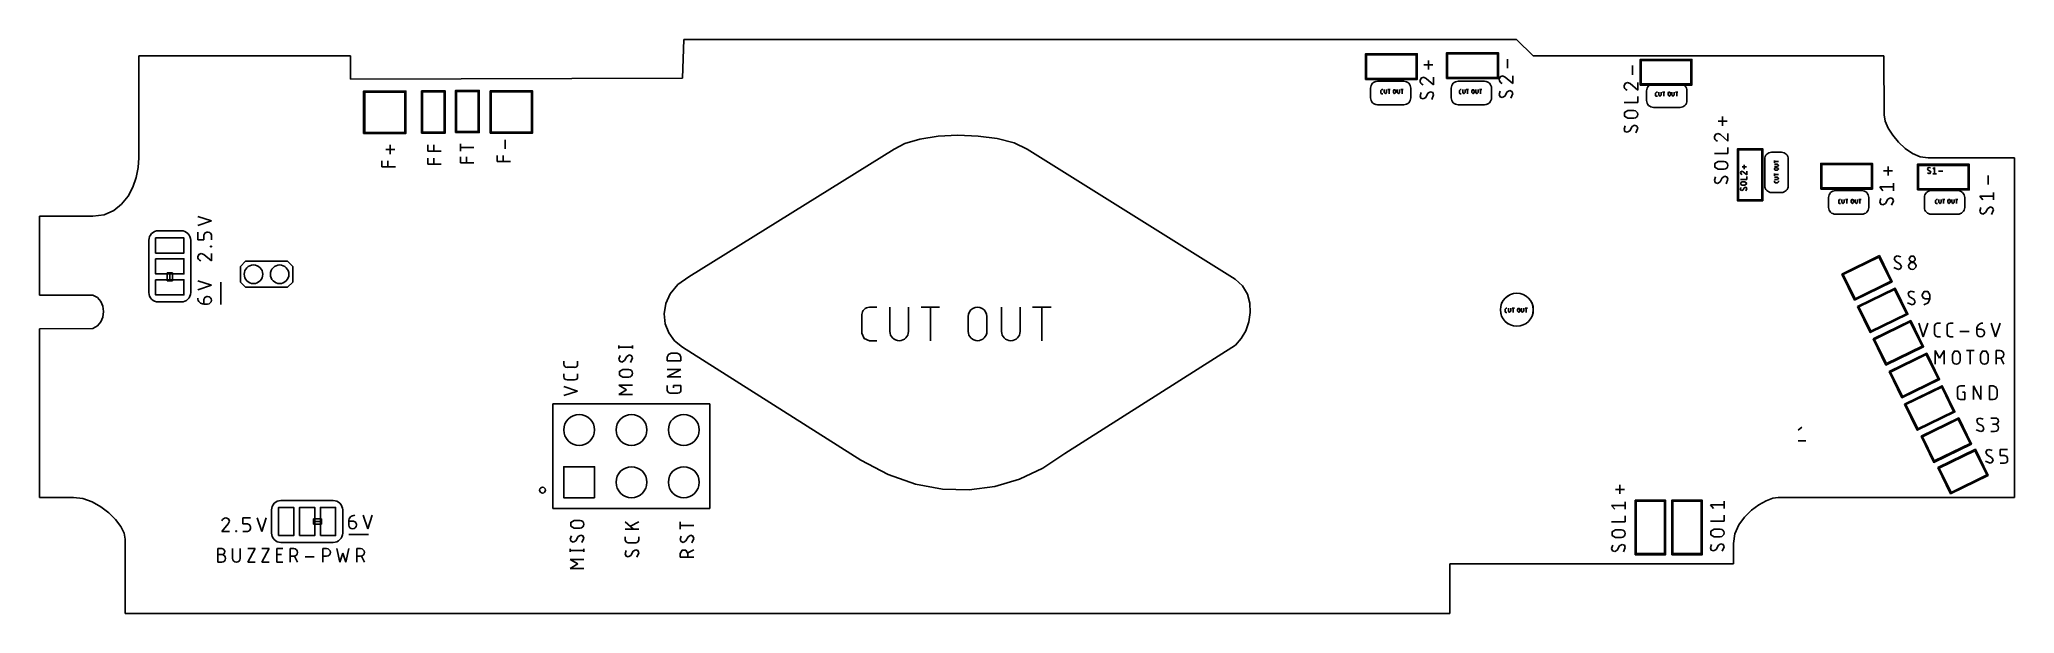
# Model space of a CAD drawing. Extents: x -93.5 to 2.3, y 71.4 to 99.3.
import ezdxf

# ---------------------------------------------------------------- set-up
doc = ezdxf.new("R2010")
doc.units = 0
doc.layers.add('CAPA_1', color=7, linetype='CONTINUOUS')

msp = doc.modelspace()

# ---------------------------------------------------------------- linework, layer by layer
at = {"layer": 'CAPA_1', "color": 30}
for points in [[(-62.3233, 97.4196), (-62.257, 99.3002)], [(-62.257, 99.3002), (-21.8273, 99.3002)], [(-21.8273, 99.3002), (-21.0165, 98.5111)], [(-88.7107, 93.5486), (-88.7107, 98.5111)], [(-88.7107, 98.5111), (-78.4309, 98.5111)], [(-78.4309, 98.5111), (-78.4309, 97.3812)], [(-21.0165, 98.5111), (-3.9869, 98.5111)], [(-3.9869, 98.5111), (-3.9809, 95.6464)], [(-78.4309, 97.3812), (-62.3233, 97.4196)], [(-28.9148, 96.9435), (-28.908, 97.0103)], [(-28.9148, 96.4649), (-28.9148, 96.9435)], [(-28.908, 97.0103), (-28.8886, 97.0725)], [(-28.8886, 97.0725), (-28.8579, 97.129)], [(-28.8579, 97.129), (-28.8172, 97.1782)], [(-28.8172, 97.1782), (-28.768, 97.2189)], [(-28.768, 97.2189), (-28.7115, 97.2496)], [(-28.7115, 97.2496), (-28.6493, 97.269)], [(-28.6493, 97.269), (-28.5825, 97.2758)], [(-28.5825, 97.2758), (-27.2931, 97.2758)], [(-28.3643, 96.8721), (-28.4095, 96.8269)], [(-28.3643, 96.8721), (-28.3192, 96.8721)], [(-28.2507, 96.8721), (-28.2507, 96.7253)], [(-28.1379, 96.7253), (-28.1379, 96.8721)], [(-28.074, 96.8721), (-27.9611, 96.8721)], [(-28.0175, 96.6689), (-28.0175, 96.8721)], [(-27.6929, 96.8157), (-27.7211, 96.8645), (-27.7775, 96.8645), (-27.8057, 96.8157)], [(-27.6168, 96.8721), (-27.6168, 96.7253)], [(-27.5039, 96.7253), (-27.5039, 96.8721)], [(-27.44, 96.8721), (-27.3271, 96.8721)], [(-27.3835, 96.6689), (-27.3835, 96.8721)], [(-27.2931, 97.2758), (-27.2263, 97.269)], [(-27.2263, 97.269), (-27.1641, 97.2496)], [(-27.1641, 97.2496), (-27.1076, 97.2189)], [(-27.1076, 97.2189), (-27.0584, 97.1782)], [(-27.0584, 97.1782), (-27.0177, 97.129)], [(-27.0177, 97.129), (-26.987, 97.0725)], [(-26.987, 97.0725), (-26.9676, 97.0103)], [(-26.9676, 97.0103), (-26.9608, 96.9435)], [(-26.9608, 96.9435), (-26.9608, 96.4649)], [(-24.9961, 96.9435), (-24.9893, 97.0103)], [(-24.9961, 96.4649), (-24.9961, 96.9435)], [(-24.9893, 97.0103), (-24.9699, 97.0725)], [(-24.9699, 97.0725), (-24.9392, 97.129)], [(-24.9392, 97.129), (-24.8985, 97.1782)], [(-24.8985, 97.1782), (-24.8493, 97.2189)], [(-24.8493, 97.2189), (-24.7929, 97.2496)], [(-24.7929, 97.2496), (-24.7306, 97.269)], [(-24.7306, 97.269), (-24.6639, 97.2758)], [(-24.6639, 97.2758), (-23.3744, 97.2758)], [(-24.5543, 96.8721), (-24.5995, 96.8269)], [(-24.5543, 96.8721), (-24.5092, 96.8721)], [(-24.4407, 96.8721), (-24.4407, 96.7253)], [(-24.3279, 96.7253), (-24.3279, 96.8721)], [(-24.264, 96.8721), (-24.1511, 96.8721)], [(-24.2075, 96.6689), (-24.2075, 96.8721)], [(-23.8829, 96.8157), (-23.9111, 96.8645), (-23.9675, 96.8645), (-23.9957, 96.8157)], [(-23.8068, 96.8721), (-23.8068, 96.7253)], [(-23.6939, 96.7253), (-23.6939, 96.8721)], [(-23.63, 96.8721), (-23.5171, 96.8721)], [(-23.5735, 96.6689), (-23.5735, 96.8721)], [(-23.3744, 97.2758), (-23.3076, 97.269)], [(-23.3076, 97.269), (-23.2454, 97.2496)], [(-23.2454, 97.2496), (-23.1889, 97.2189)], [(-23.1889, 97.2189), (-23.1397, 97.1782)], [(-23.1397, 97.1782), (-23.099, 97.129)], [(-23.099, 97.129), (-23.0683, 97.0725)], [(-23.0683, 97.0725), (-23.0489, 97.0103)], [(-23.0489, 97.0103), (-23.0421, 96.9435)], [(-23.0421, 96.9435), (-23.0421, 96.4649)], [(-15.5097, 96.8126), (-15.5029, 96.8794)], [(-15.5029, 96.8794), (-15.4835, 96.9416)], [(-15.4835, 96.9416), (-15.4528, 96.9981)], [(-15.4528, 96.9981), (-15.4121, 97.0473)], [(-15.4121, 97.0473), (-15.3629, 97.088)], [(-15.3629, 97.088), (-15.3065, 97.1187)], [(-15.3065, 97.1187), (-15.2442, 97.1381)], [(-15.2442, 97.1381), (-15.1775, 97.1449)], [(-15.1775, 97.1449), (-13.888, 97.1449)], [(-13.888, 97.1449), (-13.8212, 97.1381)], [(-13.8212, 97.1381), (-13.759, 97.1187)], [(-13.759, 97.1187), (-13.7025, 97.088)], [(-13.7025, 97.088), (-13.6533, 97.0473)], [(-13.6533, 97.0473), (-13.6126, 96.9981)], [(-13.6126, 96.9981), (-13.5819, 96.9416)], [(-13.5819, 96.9416), (-13.5625, 96.8794)], [(-13.5625, 96.8794), (-13.5557, 96.8126)], [(-28.908, 96.3981), (-28.9148, 96.4649)], [(-28.8886, 96.3358), (-28.908, 96.3981)], [(-28.8579, 96.2794), (-28.8886, 96.3358)], [(-28.8172, 96.2301), (-28.8579, 96.2794)], [(-28.768, 96.1894), (-28.8172, 96.2301)], [(-28.7115, 96.1587), (-28.768, 96.1894)], [(-28.6493, 96.1393), (-28.7115, 96.1587)], [(-28.5825, 96.1325), (-28.6493, 96.1393)], [(-27.2931, 96.1325), (-28.5825, 96.1325)], [(-28.4095, 96.7141), (-28.4095, 96.8269)], [(-28.4095, 96.7141), (-28.3963, 96.6821), (-28.3643, 96.6689)], [(-28.3192, 96.6689), (-28.3643, 96.6689)], [(-28.2507, 96.7253), (-28.1943, 96.6689), (-28.1379, 96.7253)], [(-27.8057, 96.7253), (-27.8057, 96.8157)], [(-27.8057, 96.7253), (-27.7493, 96.6689), (-27.6929, 96.7253)], [(-27.6929, 96.8157), (-27.6929, 96.7253)], [(-27.6167, 96.7253), (-27.5603, 96.6689), (-27.5039, 96.7253)], [(-27.2263, 96.1393), (-27.2931, 96.1325)], [(-27.1641, 96.1587), (-27.2263, 96.1393)], [(-27.1076, 96.1894), (-27.1641, 96.1587)], [(-27.0584, 96.2301), (-27.1076, 96.1894)], [(-27.0177, 96.2794), (-27.0584, 96.2301)], [(-26.987, 96.3358), (-27.0177, 96.2794)], [(-26.9676, 96.3981), (-26.987, 96.3358)], [(-26.9608, 96.4649), (-26.9676, 96.3981)], [(-24.9893, 96.3981), (-24.9961, 96.4649)], [(-24.9699, 96.3358), (-24.9893, 96.3981)], [(-24.9392, 96.2794), (-24.9699, 96.3358)], [(-24.8985, 96.2301), (-24.9392, 96.2794)], [(-24.8493, 96.1894), (-24.8985, 96.2301)], [(-24.7929, 96.1587), (-24.8493, 96.1894)], [(-24.7306, 96.1393), (-24.7929, 96.1587)], [(-24.6639, 96.1325), (-24.7306, 96.1393)], [(-23.3744, 96.1325), (-24.6639, 96.1325)], [(-24.5995, 96.7141), (-24.5995, 96.8269)], [(-24.5995, 96.7141), (-24.5863, 96.6821), (-24.5543, 96.6689)], [(-24.5092, 96.6689), (-24.5543, 96.6689)], [(-24.4407, 96.7253), (-24.3843, 96.6689), (-24.3279, 96.7253)], [(-23.9957, 96.7253), (-23.9957, 96.8157)], [(-23.9957, 96.7253), (-23.9393, 96.6689), (-23.8829, 96.7253)], [(-23.8829, 96.8157), (-23.8829, 96.7253)], [(-23.8067, 96.7253), (-23.7503, 96.6689), (-23.6939, 96.7253)], [(-23.3076, 96.1393), (-23.3744, 96.1325)], [(-23.2454, 96.1587), (-23.3076, 96.1393)], [(-23.1889, 96.1894), (-23.2454, 96.1587)], [(-23.1397, 96.2301), (-23.1889, 96.1894)], [(-23.099, 96.2794), (-23.1397, 96.2301)], [(-23.0683, 96.3358), (-23.099, 96.2794)], [(-23.0489, 96.3981), (-23.0683, 96.3358)], [(-23.0421, 96.4649), (-23.0489, 96.3981)], [(-15.5097, 96.334), (-15.5097, 96.8126)], [(-15.5029, 96.2672), (-15.5097, 96.334)], [(-15.4835, 96.205), (-15.5029, 96.2672)], [(-15.4528, 96.1485), (-15.4835, 96.205)], [(-15.4121, 96.0993), (-15.4528, 96.1485)], [(-15.3629, 96.0586), (-15.4121, 96.0993)], [(-15.3065, 96.0279), (-15.3629, 96.0586)], [(-15.2442, 96.0085), (-15.3065, 96.0279)], [(-15.1775, 96.0017), (-15.2442, 96.0085)], [(-13.888, 96.0017), (-15.1775, 96.0017)], [(-15.0293, 96.7451), (-15.0745, 96.6999)], [(-15.0745, 96.5871), (-15.0745, 96.6999)], [(-15.0745, 96.5871), (-15.0613, 96.5551), (-15.0293, 96.5419)], [(-15.0293, 96.7451), (-14.9842, 96.7451)], [(-14.9842, 96.5419), (-15.0293, 96.5419)], [(-14.9157, 96.7451), (-14.9157, 96.5983)], [(-14.9157, 96.5983), (-14.8593, 96.5419), (-14.8029, 96.5983)], [(-14.8029, 96.5983), (-14.8029, 96.7451)], [(-14.739, 96.7451), (-14.6261, 96.7451)], [(-14.6825, 96.5419), (-14.6825, 96.7451)], [(-14.3579, 96.6887), (-14.3861, 96.7375), (-14.4425, 96.7375), (-14.4707, 96.6887)], [(-14.4707, 96.5983), (-14.4707, 96.6887)], [(-14.4707, 96.5983), (-14.4143, 96.5419), (-14.3579, 96.5983)], [(-14.3579, 96.6887), (-14.3579, 96.5983)], [(-14.2818, 96.7451), (-14.2818, 96.5983)], [(-14.2817, 96.5983), (-14.2253, 96.5419), (-14.1689, 96.5983)], [(-14.1689, 96.5983), (-14.1689, 96.7451)], [(-14.105, 96.7451), (-13.9921, 96.7451)], [(-14.0485, 96.5419), (-14.0485, 96.7451)], [(-13.8212, 96.0085), (-13.888, 96.0017)], [(-13.759, 96.0279), (-13.8212, 96.0085)], [(-13.7025, 96.0586), (-13.759, 96.0279)], [(-13.6533, 96.0993), (-13.7025, 96.0586)], [(-13.6126, 96.1485), (-13.6533, 96.0993)], [(-13.5819, 96.205), (-13.6126, 96.1485)], [(-13.5625, 96.2672), (-13.5819, 96.205)], [(-13.5557, 96.334), (-13.5625, 96.2672)], [(-13.5557, 96.8126), (-13.5557, 96.334)], [(-3.9809, 95.6464), (-3.9221, 95.3382)], [(-3.9221, 95.3382), (-3.7788, 94.9982)], [(-3.7788, 94.9982), (-3.5634, 94.649)], [(-62.0117, 87.786), (-52.0381, 93.973)], [(-52.0381, 93.973), (-51.5233, 94.2591)], [(-51.5233, 94.2591), (-50.7926, 94.4695)], [(-50.7926, 94.4695), (-49.9122, 94.6011)], [(-49.9122, 94.6011), (-48.9482, 94.6509)], [(-48.9482, 94.6509), (-47.9667, 94.616)], [(-47.9667, 94.616), (-47.034, 94.4934)], [(-47.034, 94.4934), (-46.2161, 94.2801)], [(-46.2161, 94.2801), (-45.5791, 93.973)], [(-45.5791, 93.973), (-35.4868, 87.6677)], [(-3.5634, 94.649), (-3.2883, 94.3129)], [(-3.2883, 94.3129), (-2.9658, 94.0124)], [(-2.9658, 94.0124), (-2.6083, 93.7702)], [(-88.8381, 92.6091), (-88.742, 93.0882)], [(-88.742, 93.0882), (-88.7107, 93.5486)], [(-9.7742, 93.4955), (-9.7674, 93.5623)], [(-9.7742, 92.206), (-9.7742, 93.4955)], [(-9.7674, 93.5623), (-9.748, 93.6245)], [(-9.748, 93.6245), (-9.7173, 93.681)], [(-9.7173, 93.681), (-9.6766, 93.7302)], [(-9.6766, 93.7302), (-9.6274, 93.7709)], [(-9.6274, 93.7709), (-9.5709, 93.8016)], [(-9.5709, 93.8016), (-9.5087, 93.821)], [(-9.5087, 93.821), (-9.4419, 93.8278)], [(-9.4419, 93.8278), (-8.9634, 93.8278)], [(-9.3087, 93.3204), (-9.3087, 93.4333)], [(-9.1055, 93.3769), (-9.3087, 93.3769)], [(-9.1619, 93.2565), (-9.3087, 93.2565)], [(-9.3087, 93.1436), (-9.1619, 93.1436)], [(-9.2523, 93.0675), (-9.3011, 93.0393), (-9.3011, 92.9829), (-9.2523, 92.9547)], [(-9.2523, 93.0675), (-9.1619, 93.0675)], [(-9.1619, 93.1437), (-9.1055, 93.2001), (-9.1619, 93.2565)], [(-9.1619, 92.9547), (-9.1055, 93.0111), (-9.1619, 93.0675)], [(-8.9634, 93.8278), (-8.8966, 93.821)], [(-8.8966, 93.821), (-8.8343, 93.8016)], [(-8.8343, 93.8016), (-8.7779, 93.7709)], [(-8.7779, 93.7709), (-8.7286, 93.7302)], [(-8.7286, 93.7302), (-8.6879, 93.681)], [(-8.6879, 93.681), (-8.6572, 93.6245)], [(-8.6572, 93.6245), (-8.6378, 93.5623)], [(-8.6378, 93.5623), (-8.631, 93.4955)], [(-8.631, 93.4955), (-8.631, 92.206)], [(-2.6083, 93.7702), (-2.2282, 93.6085)], [(-2.2282, 93.6085), (-1.8379, 93.55)], [(-1.8379, 93.55), (-1.768, 93.5514)], [(-1.768, 93.5514), (2.3492, 93.5486)], [(2.3492, 93.5486), (2.3492, 77.077)], [(-89.2366, 91.6935), (-89.0019, 92.1359)], [(-89.0019, 92.1359), (-88.8381, 92.6091)], [(-9.7674, 92.1393), (-9.7742, 92.206)], [(-9.748, 92.077), (-9.7674, 92.1393)], [(-9.7173, 92.0206), (-9.748, 92.077)], [(-9.3087, 92.6864), (-9.3087, 92.7993)], [(-9.1055, 92.7429), (-9.3087, 92.7429)], [(-9.1619, 92.6225), (-9.3087, 92.6225)], [(-9.3087, 92.5097), (-9.1619, 92.5097)], [(-9.3087, 92.3961), (-9.3087, 92.4412)], [(-9.3087, 92.3961), (-9.2635, 92.3509)], [(-9.1507, 92.3509), (-9.2635, 92.3509)], [(-9.1619, 92.9547), (-9.2523, 92.9547)], [(-9.1619, 92.5097), (-9.1055, 92.5661), (-9.1619, 92.6225)], [(-9.1507, 92.3509), (-9.1055, 92.3961)], [(-9.1055, 92.4412), (-9.1055, 92.3961)], [(-8.6572, 92.077), (-8.6879, 92.0206)], [(-8.6378, 92.1393), (-8.6572, 92.077)], [(-8.631, 92.206), (-8.6378, 92.1393)], [(-89.9311, 90.9992), (-89.5453, 91.3063)], [(-89.5453, 91.3063), (-89.2366, 91.6935)], [(-9.6766, 91.9714), (-9.7173, 92.0206)], [(-9.6274, 91.9307), (-9.6766, 91.9714)], [(-9.5709, 91.9), (-9.6274, 91.9307)], [(-9.5087, 91.8806), (-9.5709, 91.9)], [(-9.4419, 91.8738), (-9.5087, 91.8806)], [(-8.9634, 91.8738), (-9.4419, 91.8738)], [(-8.8966, 91.8806), (-8.9634, 91.8738)], [(-8.8343, 91.9), (-8.8966, 91.8806)], [(-8.7779, 91.9307), (-8.8343, 91.9)], [(-8.7286, 91.9714), (-8.7779, 91.9307)], [(-8.6879, 92.0206), (-8.7286, 91.9714)], [(-6.6783, 91.6315), (-6.6715, 91.6982)], [(-6.6783, 91.1529), (-6.6783, 91.6315)], [(-6.6715, 91.0861), (-6.6783, 91.1529)], [(-6.6715, 91.6982), (-6.6521, 91.7605)], [(-6.6521, 91.7605), (-6.6214, 91.8169)], [(-6.6214, 91.8169), (-6.5807, 91.8662)], [(-6.5807, 91.8662), (-6.5315, 91.9068)], [(-6.5315, 91.9068), (-6.475, 91.9376)], [(-6.475, 91.9376), (-6.4128, 91.957)], [(-6.4128, 91.957), (-6.346, 91.9638)], [(-6.346, 91.9638), (-5.0566, 91.9638)], [(-6.1393, 91.5381), (-6.1845, 91.4929)], [(-6.1845, 91.3801), (-6.1845, 91.4929)], [(-6.1845, 91.3801), (-6.1713, 91.3481), (-6.1393, 91.3349)], [(-6.1393, 91.5381), (-6.0942, 91.5381)], [(-6.0942, 91.3349), (-6.1393, 91.3349)], [(-6.0257, 91.5381), (-6.0257, 91.3913)], [(-6.0257, 91.3913), (-5.9693, 91.3349), (-5.9129, 91.3913)], [(-5.9129, 91.3913), (-5.9129, 91.5381)], [(-5.849, 91.5381), (-5.7361, 91.5381)], [(-5.7925, 91.3349), (-5.7925, 91.5381)], [(-5.4679, 91.4817), (-5.4961, 91.5305), (-5.5525, 91.5305), (-5.5807, 91.4817)], [(-5.5807, 91.3913), (-5.5807, 91.4817)], [(-5.5807, 91.3913), (-5.5243, 91.3349), (-5.4679, 91.3913)], [(-5.4679, 91.4817), (-5.4679, 91.3913)], [(-5.3918, 91.5381), (-5.3918, 91.3913)], [(-5.3917, 91.3913), (-5.3353, 91.3349), (-5.2789, 91.3913)], [(-5.2789, 91.3913), (-5.2789, 91.5381)], [(-5.215, 91.5381), (-5.1021, 91.5381)], [(-5.1585, 91.3349), (-5.1585, 91.5381)], [(-5.0566, 91.9638), (-4.9898, 91.957)], [(-4.9898, 91.957), (-4.9276, 91.9376)], [(-4.9276, 91.9376), (-4.8711, 91.9068)], [(-4.8711, 91.9068), (-4.8219, 91.8662)], [(-4.8219, 91.8662), (-4.7812, 91.8169)], [(-4.7812, 91.8169), (-4.7505, 91.7605)], [(-4.7505, 91.7605), (-4.7311, 91.6982)], [(-4.7311, 91.6982), (-4.7243, 91.6315)], [(-4.7243, 91.1529), (-4.7311, 91.0861)], [(-4.7243, 91.6315), (-4.7243, 91.1529)], [(-2.0241, 91.6315), (-2.0173, 91.6982)], [(-2.0241, 91.1529), (-2.0241, 91.6315)], [(-2.0173, 91.0861), (-2.0241, 91.1529)], [(-2.0173, 91.6982), (-1.9979, 91.7605)], [(-1.9979, 91.7605), (-1.9672, 91.8169)], [(-1.9672, 91.8169), (-1.9265, 91.8662)], [(-1.9265, 91.8662), (-1.8773, 91.9068)], [(-1.8773, 91.9068), (-1.8208, 91.9376)], [(-1.8208, 91.9376), (-1.7586, 91.957)], [(-1.7586, 91.957), (-1.6918, 91.9638)], [(-1.6918, 91.9638), (-0.4023, 91.9638)], [(-1.4403, 91.5381), (-1.4855, 91.4929)], [(-1.4855, 91.3801), (-1.4855, 91.4929)], [(-1.4855, 91.3801), (-1.4723, 91.3481), (-1.4403, 91.3349)], [(-1.4403, 91.5381), (-1.3952, 91.5381)], [(-1.3952, 91.3349), (-1.4403, 91.3349)], [(-1.3267, 91.5381), (-1.3267, 91.3913)], [(-1.3267, 91.3913), (-1.2703, 91.3349), (-1.2139, 91.3913)], [(-1.2139, 91.3913), (-1.2139, 91.5381)], [(-1.15, 91.5381), (-1.0371, 91.5381)], [(-1.0935, 91.3349), (-1.0935, 91.5381)], [(-0.7689, 91.4817), (-0.7971, 91.5305), (-0.8535, 91.5305), (-0.8817, 91.4817)], [(-0.8817, 91.3913), (-0.8817, 91.4817)], [(-0.8817, 91.3913), (-0.8253, 91.3349), (-0.7689, 91.3913)], [(-0.7689, 91.4817), (-0.7689, 91.3913)], [(-0.6928, 91.5381), (-0.6928, 91.3913)], [(-0.6927, 91.3913), (-0.6363, 91.3349), (-0.5799, 91.3913)], [(-0.5799, 91.3913), (-0.5799, 91.5381)], [(-0.516, 91.5381), (-0.4031, 91.5381)], [(-0.4595, 91.3349), (-0.4595, 91.5381)], [(-0.4023, 91.9638), (-0.3356, 91.957)], [(-0.3356, 91.957), (-0.2733, 91.9376)], [(-0.2733, 91.9376), (-0.2169, 91.9068)], [(-0.2169, 91.9068), (-0.1677, 91.8662)], [(-0.1677, 91.8662), (-0.127, 91.8169)], [(-0.127, 91.8169), (-0.0963, 91.7605)], [(-0.0963, 91.7605), (-0.0769, 91.6982)], [(-0.0769, 91.6982), (-0.0701, 91.6315)], [(-0.0701, 91.1529), (-0.0769, 91.0861)], [(-0.0701, 91.6315), (-0.0701, 91.1529)], [(-93.5343, 86.8966), (-93.5343, 90.7239)], [(-93.5343, 90.7239), (-90.9464, 90.7239)], [(-90.9464, 90.7239), (-90.3971, 90.7968)], [(-90.3971, 90.7968), (-89.9311, 90.9992)], [(-6.6521, 91.0238), (-6.6715, 91.0861)], [(-6.6214, 90.9674), (-6.6521, 91.0238)], [(-6.5807, 90.9181), (-6.6214, 90.9674)], [(-6.5315, 90.8774), (-6.5807, 90.9181)], [(-6.475, 90.8467), (-6.5315, 90.8774)], [(-6.4128, 90.8273), (-6.475, 90.8467)], [(-6.346, 90.8205), (-6.4128, 90.8273)], [(-5.0566, 90.8205), (-6.346, 90.8205)], [(-4.9898, 90.8273), (-5.0566, 90.8205)], [(-4.9276, 90.8467), (-4.9898, 90.8273)], [(-4.8711, 90.8774), (-4.9276, 90.8467)], [(-4.8219, 90.9181), (-4.8711, 90.8774)], [(-4.7812, 90.9674), (-4.8219, 90.9181)], [(-4.7505, 91.0238), (-4.7812, 90.9674)], [(-4.7311, 91.0861), (-4.7505, 91.0238)], [(-1.9979, 91.0238), (-2.0173, 91.0861)], [(-1.9672, 90.9674), (-1.9979, 91.0238)], [(-1.9265, 90.9181), (-1.9672, 90.9674)], [(-1.8773, 90.8774), (-1.9265, 90.9181)], [(-1.8208, 90.8467), (-1.8773, 90.8774)], [(-1.7586, 90.8273), (-1.8208, 90.8467)], [(-1.6918, 90.8205), (-1.7586, 90.8273)], [(-0.4023, 90.8205), (-1.6918, 90.8205)], [(-0.3356, 90.8273), (-0.4023, 90.8205)], [(-0.2733, 90.8467), (-0.3356, 90.8273)], [(-0.2169, 90.8774), (-0.2733, 90.8467)], [(-0.1677, 90.9181), (-0.2169, 90.8774)], [(-0.127, 90.9674), (-0.1677, 90.9181)], [(-0.0963, 91.0238), (-0.127, 90.9674)], [(-0.0769, 91.0861), (-0.0963, 91.0238)], [(-62.9127, 86.9622), (-62.5419, 87.4055)], [(-62.5419, 87.4055), (-62.0117, 87.786)], [(-35.4868, 87.6677), (-35.1252, 87.3386)], [(-35.1252, 87.3386), (-34.89, 86.9445)], [(-90.9464, 86.8928), (-93.5343, 86.8966)], [(-90.7215, 86.7749), (-90.9464, 86.8928)], [(-90.5604, 86.5864), (-90.7215, 86.7749)], [(-90.4633, 86.3505), (-90.5604, 86.5864)], [(-90.4305, 86.0906), (-90.4633, 86.3505)], [(-63.2132, 85.986), (-63.1333, 86.4807)], [(-63.1333, 86.4807), (-62.9127, 86.9622)], [(-53.2451, 86.3057), (-53.3179, 86.2984), (-53.3857, 86.2773), (-53.4471, 86.244), (-53.5005, 86.1999), (-53.5446, 86.1465), (-53.5779, 86.0851), (-53.599, 86.0173), (-53.6063, 85.9445)], [(-53.2451, 86.3057), (-52.8838, 86.3057)], [(-52.2476, 86.3057), (-52.2476, 85.1317)], [(-51.3445, 85.1317), (-51.3445, 86.3057)], [(-50.7366, 86.3057), (-49.8335, 86.3057)], [(-50.2851, 84.6801), (-50.2851, 86.3057)], [(-47.5409, 85.8541), (-47.5565, 85.9719), (-47.6014, 86.0799), (-47.6725, 86.1727), (-47.7667, 86.2452), (-47.8766, 86.2906), (-47.9925, 86.3057), (-48.1084, 86.2906), (-48.2183, 86.2452), (-48.3125, 86.1727), (-48.3836, 86.0799), (-48.4285, 85.9719), (-48.4441, 85.8541)], [(-46.8288, 86.3057), (-46.8288, 85.1317)], [(-45.9257, 85.1317), (-45.9257, 86.3057)], [(-45.3178, 86.3057), (-44.4147, 86.3057)], [(-44.8662, 84.6801), (-44.8662, 86.3057)], [(-34.89, 86.9445), (-34.7692, 86.5078)], [(-34.7692, 86.5078), (-34.7513, 86.0506)], [(-22.6111, 86.1827), (-22.5948, 86.3439)], [(-22.5957, 86.3388), (-22.6111, 86.1827)], [(-22.5502, 86.4889), (-22.5957, 86.3388)], [(-22.5948, 86.3439), (-22.5482, 86.4941)], [(-22.4763, 86.6272), (-22.5502, 86.4889)], [(-22.5482, 86.4941), (-22.4745, 86.63)], [(-22.3768, 86.7484), (-22.4763, 86.6272)], [(-22.4745, 86.63), (-22.3768, 86.7484)], [(-22.2556, 86.8479), (-22.3768, 86.7484)], [(-22.3768, 86.7484), (-22.2584, 86.8461)], [(-22.2584, 86.8461), (-22.1225, 86.9198)], [(-22.1172, 86.9218), (-22.2556, 86.8479)], [(-22.1225, 86.9198), (-21.9723, 86.9664)], [(-21.9672, 86.9673), (-22.1172, 86.9218)], [(-21.9723, 86.9664), (-21.8111, 86.9827)], [(-21.8111, 86.9827), (-21.9672, 86.9673)], [(-21.8111, 86.9827), (-21.6499, 86.9664)], [(-21.655, 86.9673), (-21.8111, 86.9827)], [(-21.5049, 86.9218), (-21.655, 86.9673)], [(-21.6499, 86.9664), (-21.4997, 86.9198)], [(-21.3666, 86.8479), (-21.5049, 86.9218)], [(-21.4997, 86.9198), (-21.3638, 86.8461)], [(-21.2454, 86.7484), (-21.3666, 86.8479)], [(-21.3638, 86.8461), (-21.2454, 86.7484)], [(-21.2454, 86.7484), (-21.1477, 86.63)], [(-21.1459, 86.6272), (-21.2454, 86.7484)], [(-21.1477, 86.63), (-21.074, 86.4941)], [(-21.072, 86.4889), (-21.1459, 86.6272)], [(-21.074, 86.4941), (-21.0274, 86.3439)], [(-21.0265, 86.3388), (-21.072, 86.4889)], [(-21.0274, 86.3439), (-21.0111, 86.1827)], [(-21.0111, 86.1827), (-21.0265, 86.3388)], [(-90.9464, 85.2783), (-90.7199, 85.4006)], [(-90.7199, 85.4006), (-90.5585, 85.5923)], [(-90.5585, 85.5923), (-90.4621, 85.8301)], [(-90.4621, 85.8301), (-90.4305, 86.0906)], [(-63.1616, 85.5026), (-63.2132, 85.986)], [(-62.9878, 85.0555), (-63.1616, 85.5026)], [(-53.6063, 85.0413), (-53.6063, 85.9445)], [(-48.444, 85.1317), (-48.444, 85.8541)], [(-47.5409, 85.8541), (-47.5409, 85.1317)], [(-34.8243, 85.5954), (-34.9764, 85.1644)], [(-34.7513, 86.0506), (-34.8243, 85.5954)], [(-22.5948, 86.0215), (-22.6111, 86.1827)], [(-22.6111, 86.1827), (-22.5957, 86.0266)], [(-22.5957, 86.0266), (-22.5502, 85.8766)], [(-22.5482, 85.8713), (-22.5948, 86.0215)], [(-22.5502, 85.8766), (-22.4763, 85.7382)], [(-22.4745, 85.7354), (-22.5482, 85.8713)], [(-22.4763, 85.7382), (-22.3768, 85.617)], [(-22.3768, 85.617), (-22.4745, 85.7354)], [(-22.3347, 86.2549), (-22.3799, 86.2097)], [(-22.3799, 86.0969), (-22.3799, 86.2097)], [(-22.3799, 86.0969), (-22.3667, 86.0649), (-22.3347, 86.0517)], [(-22.2584, 85.5193), (-22.3768, 85.617)], [(-22.3768, 85.617), (-22.2556, 85.5175)], [(-22.3347, 86.2549), (-22.2896, 86.2549)], [(-22.2896, 86.0517), (-22.3347, 86.0517)], [(-22.1225, 85.4456), (-22.2584, 85.5193)], [(-22.2556, 85.5175), (-22.1172, 85.4436)], [(-22.2211, 86.2549), (-22.2211, 86.1081)], [(-22.2211, 86.1081), (-22.1647, 86.0517), (-22.1083, 86.1081)], [(-21.9723, 85.399), (-22.1225, 85.4456)], [(-22.1172, 85.4436), (-21.9672, 85.3981)], [(-22.1083, 86.1081), (-22.1083, 86.2549)], [(-22.0444, 86.2549), (-21.9315, 86.2549)], [(-21.9879, 86.0517), (-21.9879, 86.2549)], [(-21.8111, 85.3827), (-21.9723, 85.399)], [(-21.9672, 85.3981), (-21.8111, 85.3827)], [(-21.6499, 85.399), (-21.8111, 85.3827)], [(-21.8111, 85.3827), (-21.655, 85.3981)], [(-21.6633, 86.1985), (-21.6915, 86.2473), (-21.7479, 86.2473), (-21.7761, 86.1985)], [(-21.7761, 86.1081), (-21.7761, 86.1985)], [(-21.7761, 86.1081), (-21.7197, 86.0517), (-21.6633, 86.1081)], [(-21.6633, 86.1985), (-21.6633, 86.1081)], [(-21.655, 85.3981), (-21.5049, 85.4436)], [(-21.4997, 85.4456), (-21.6499, 85.399)], [(-21.5872, 86.2549), (-21.5872, 86.1081)], [(-21.5871, 86.1081), (-21.5307, 86.0517), (-21.4743, 86.1081)], [(-21.5049, 85.4436), (-21.3666, 85.5175)], [(-21.3638, 85.5193), (-21.4997, 85.4456)], [(-21.4743, 86.1081), (-21.4743, 86.2549)], [(-21.4104, 86.2549), (-21.2975, 86.2549)], [(-21.3666, 85.5175), (-21.2454, 85.617)], [(-21.2454, 85.617), (-21.3638, 85.5193)], [(-21.3539, 86.0517), (-21.3539, 86.2549)], [(-21.2454, 85.617), (-21.1459, 85.7382)], [(-21.1477, 85.7354), (-21.2454, 85.617)], [(-21.074, 85.8713), (-21.1477, 85.7354)], [(-21.1459, 85.7382), (-21.072, 85.8766)], [(-21.0274, 86.0215), (-21.074, 85.8713)], [(-21.072, 85.8766), (-21.0265, 86.0266)], [(-21.0111, 86.1827), (-21.0274, 86.0215)], [(-21.0265, 86.0266), (-21.0111, 86.1827)], [(-93.5343, 85.2583), (-90.9464, 85.2783)], [(-93.5343, 77.077), (-93.5343, 85.2583)], [(-62.7013, 84.6693), (-62.9878, 85.0555)], [(-62.3113, 84.3689), (-62.7013, 84.6693)], [(-53.6063, 85.0413), (-53.5005, 84.7859), (-53.2451, 84.6801)], [(-52.8838, 84.6801), (-53.2451, 84.6801)], [(-52.2477, 85.1317), (-52.2385, 85.0407), (-52.2122, 84.9559), (-52.1706, 84.8792), (-52.1154, 84.8124), (-52.0486, 84.7572), (-51.9719, 84.7156), (-51.8871, 84.6893), (-51.7961, 84.6801), (-51.7051, 84.6893), (-51.6203, 84.7156), (-51.5436, 84.7572), (-51.4768, 84.8124), (-51.4216, 84.8792), (-51.38, 84.9559), (-51.3537, 85.0407), (-51.3445, 85.1317)], [(-48.4441, 85.1317), (-48.4349, 85.0407), (-48.4086, 84.9559), (-48.367, 84.8792), (-48.3118, 84.8124), (-48.245, 84.7572), (-48.1683, 84.7156), (-48.0835, 84.6893), (-47.9925, 84.6801), (-47.9015, 84.6893), (-47.8167, 84.7156), (-47.74, 84.7572), (-47.6732, 84.8124), (-47.618, 84.8792), (-47.5764, 84.9559), (-47.5501, 85.0407), (-47.5409, 85.1317)], [(-46.8289, 85.1317), (-46.8197, 85.0407), (-46.7934, 84.9559), (-46.7518, 84.8792), (-46.6966, 84.8124), (-46.6298, 84.7572), (-46.5531, 84.7156), (-46.4683, 84.6893), (-46.3773, 84.6801), (-46.2863, 84.6893), (-46.2015, 84.7156), (-46.1248, 84.7572), (-46.058, 84.8124), (-46.0028, 84.8792), (-45.9612, 84.9559), (-45.9349, 85.0407), (-45.9257, 85.1317)], [(-35.4712, 84.4644), (-43.7532, 79.2036)], [(-35.196, 84.78), (-35.4712, 84.4644)], [(-34.9764, 85.1644), (-35.196, 84.78)], [(-53.6652, 78.884), (-62.3113, 84.3689)], [(-52.3297, 78.188), (-53.6652, 78.884)], [(-43.7532, 79.2036), (-44.8225, 78.4904)], [(-51.0009, 77.7202), (-52.3297, 78.188)], [(-49.6892, 77.4716), (-51.0009, 77.7202)], [(-45.9612, 77.9516), (-47.1589, 77.5963)], [(-44.8225, 78.4904), (-45.9612, 77.9516)], [(-91.8768, 77.077), (-93.5343, 77.077)], [(-91.4237, 77.0191), (-91.8768, 77.077)], [(-90.9774, 76.8602), (-91.4237, 77.0191)], [(-90.5545, 76.6228), (-90.9774, 76.8602)], [(-48.405, 77.4333), (-49.6892, 77.4716)], [(-47.1589, 77.5963), (-48.405, 77.4333)], [(-10.0583, 76.7128), (-10.4207, 76.447)], [(-9.7014, 76.9108), (-10.0583, 76.7128)], [(-9.3815, 77.0343), (-9.7014, 76.9108)], [(-9.13, 77.077), (-9.3815, 77.0343)], [(2.3492, 77.077), (-9.13, 77.077)], [(-90.1714, 76.3293), (-90.5545, 76.6228)], [(-89.8446, 76.0022), (-90.1714, 76.3293)], [(-89.5908, 75.6638), (-89.8446, 76.0022)], [(-10.7573, 76.1199), (-11.0366, 75.7381)], [(-10.4207, 76.447), (-10.7573, 76.1199)], [(-89.4264, 75.3367), (-89.5908, 75.6638)], [(-89.3679, 75.0432), (-89.4264, 75.3367)], [(-89.3679, 71.4387), (-89.3679, 75.0432)], [(-11.2272, 75.3081), (-11.2978, 74.8365)], [(-11.2978, 74.8365), (-11.2978, 73.8476)], [(-11.0366, 75.7381), (-11.2272, 75.3081)], [(-11.2978, 73.8476), (-25.0666, 73.8476)], [(-25.0666, 73.8476), (-25.0666, 71.4387)], [(-25.0666, 71.4387), (-89.3679, 71.4387)]]:
    msp.add_lwpolyline(points, dxfattribs=at)
at = {"layer": 'CAPA_1'}
for points in [[(-29.1588, 97.3636), (-29.1588, 98.6082), (-26.6442, 98.6082), (-26.6442, 97.3636), (-29.1588, 97.3636)], [(-29.108, 97.4144), (-29.108, 98.5574), (-26.695, 98.5574), (-26.695, 97.4144), (-29.108, 97.4144)], [(-25.2218, 97.4106), (-25.2218, 98.6552), (-22.7072, 98.6552), (-22.7072, 97.4106), (-25.2218, 97.4106)], [(-25.171, 97.4614), (-25.171, 98.6044), (-22.758, 98.6044), (-22.758, 97.4614), (-25.171, 97.4614)], [(-15.8238, 97.0906), (-15.8238, 98.3352), (-13.3092, 98.3352), (-13.3092, 97.0906), (-15.8238, 97.0906)], [(-15.773, 97.1414), (-15.773, 98.2844), (-13.36, 98.2844), (-13.36, 97.1414), (-15.773, 97.1414)], [(-77.7969, 94.7414), (-77.7969, 96.793), (-75.7453, 96.793), (-75.7453, 94.7414), (-77.7969, 94.7414)], [(-77.7461, 94.7922), (-77.7461, 96.7422), (-75.7961, 96.7422), (-75.7961, 94.7922), (-77.7461, 94.7922)], [(-74.9847, 94.7541), (-74.9847, 96.8057), (-73.8331, 96.8057), (-73.8331, 94.7541), (-74.9847, 94.7541)], [(-74.9339, 94.8049), (-74.9339, 96.7549), (-73.8839, 96.7549), (-73.8839, 94.8049), (-74.9339, 94.8049)], [(-73.3337, 94.7795), (-73.3337, 96.8311), (-72.1821, 96.8311), (-72.1821, 94.7795), (-73.3337, 94.7795)], [(-73.2829, 94.8303), (-73.2829, 96.7803), (-72.2329, 96.7803), (-72.2329, 94.8303), (-73.2829, 94.8303)], [(-71.6501, 94.7541), (-71.6501, 96.8057), (-69.5985, 96.8057), (-69.5985, 94.7541), (-71.6501, 94.7541)], [(-71.5993, 94.8049), (-71.5993, 96.7549), (-69.6493, 96.7549), (-69.6493, 94.8049), (-71.5993, 94.8049)], [(-9.8612, 91.4746), (-11.1058, 91.4746), (-11.1058, 93.9892), (-9.8612, 93.9892), (-9.8612, 91.4746)], [(-9.912, 91.5254), (-11.055, 91.5254), (-11.055, 93.9384), (-9.912, 93.9384), (-9.912, 91.5254)], [(-7.0608, 92.0436), (-7.0608, 93.2882), (-4.5462, 93.2882), (-4.5462, 92.0436), (-7.0608, 92.0436)], [(-7.01, 92.0944), (-7.01, 93.2374), (-4.597, 93.2374), (-4.597, 92.0944), (-7.01, 92.0944)], [(-2.3618, 91.9966), (-2.3618, 93.2412), (0.1528, 93.2412), (0.1528, 91.9966), (-2.3618, 91.9966)], [(-2.311, 92.0474), (-2.311, 93.1904), (0.102, 93.1904), (0.102, 92.0474), (-2.311, 92.0474)], [(-87.8963, 89.6712), (-86.5247, 89.6712), (-86.5247, 88.9346), (-87.8963, 88.9346), (-87.8963, 89.6712)], [(-87.8963, 88.6552), (-86.5247, 88.6552), (-86.5247, 87.9186), (-87.8963, 87.9186), (-87.8963, 88.6552)], [(-82.6957, 87.9059), (-82.7049, 87.9968), (-82.7311, 88.0814), (-82.7727, 88.158), (-82.8277, 88.2247), (-82.8944, 88.2797), (-82.971, 88.3213), (-83.0556, 88.3475), (-83.1465, 88.3567), (-83.2374, 88.3475), (-83.322, 88.3213), (-83.3986, 88.2797), (-83.4653, 88.2247), (-83.5203, 88.158), (-83.5619, 88.0814), (-83.5881, 87.9968), (-83.5973, 87.9059), (-83.5881, 87.815), (-83.5619, 87.7304), (-83.5203, 87.6538), (-83.4653, 87.5871), (-83.3986, 87.5321), (-83.322, 87.4905), (-83.2374, 87.4643), (-83.1465, 87.4551), (-83.0556, 87.4643), (-82.971, 87.4905), (-82.8944, 87.5321), (-82.8277, 87.5871), (-82.7727, 87.6538), (-82.7311, 87.7304), (-82.7049, 87.815), (-82.6957, 87.9059)], [(-81.4257, 87.9059), (-81.4349, 87.9968), (-81.4611, 88.0814), (-81.5027, 88.158), (-81.5577, 88.2247), (-81.6244, 88.2797), (-81.701, 88.3213), (-81.7856, 88.3475), (-81.8765, 88.3567), (-81.9674, 88.3475), (-82.052, 88.3213), (-82.1286, 88.2797), (-82.1953, 88.2247), (-82.2503, 88.158), (-82.2919, 88.0814), (-82.3181, 87.9968), (-82.3273, 87.9059), (-82.3181, 87.815), (-82.2919, 87.7304), (-82.2503, 87.6538), (-82.1953, 87.5871), (-82.1286, 87.5321), (-82.052, 87.4905), (-81.9674, 87.4643), (-81.8765, 87.4551), (-81.7856, 87.4643), (-81.701, 87.4905), (-81.6244, 87.5321), (-81.5577, 87.5871), (-81.5027, 87.6538), (-81.4611, 87.7304), (-81.4349, 87.815), (-81.4257, 87.9059)], [(-6.0353, 87.9172), (-4.2093, 88.8078), (-3.5905, 87.539), (-5.4165, 86.6484), (-6.0353, 87.9172)], [(-5.9674, 87.8938), (-4.2327, 88.7398), (-3.6584, 87.5624), (-5.3931, 86.7164), (-5.9674, 87.8938)], [(-87.8963, 87.6392), (-86.5247, 87.6392), (-86.5247, 86.9026), (-87.8963, 86.9026), (-87.8963, 87.6392)], [(-5.2733, 86.3424), (-3.4473, 87.233), (-2.8285, 85.9642), (-4.6545, 85.0736), (-5.2733, 86.3424)], [(-5.2054, 86.319), (-3.4707, 87.165), (-2.8964, 85.9876), (-4.6311, 85.1416), (-5.2054, 86.319)], [(-4.5113, 84.7676), (-2.6853, 85.6582), (-2.0665, 84.3894), (-3.8925, 83.4988), (-4.5113, 84.7676)], [(-4.4434, 84.7442), (-2.7087, 85.5902), (-2.1344, 84.4128), (-3.8691, 83.5668), (-4.4434, 84.7442)], [(-3.7366, 83.1801), (-1.9106, 84.0707), (-1.2918, 82.8019), (-3.1178, 81.9113), (-3.7366, 83.1801)], [(-3.6687, 83.1567), (-1.934, 84.0027), (-1.3597, 82.8253), (-3.0944, 81.9793), (-3.6687, 83.1567)], [(-2.9873, 81.6053), (-1.1613, 82.4959), (-0.5425, 81.2271), (-2.3685, 80.3365), (-2.9873, 81.6053)], [(-2.9194, 81.5819), (-1.1847, 82.4279), (-0.6104, 81.2505), (-2.3451, 80.4045), (-2.9194, 81.5819)], [(-67.335, 81.0987), (-67.486, 81.0835), (-67.6267, 81.0398), (-67.7539, 80.9707), (-67.8648, 80.8792), (-67.9563, 80.7683), (-68.0254, 80.6411), (-68.0691, 80.5004), (-68.0843, 80.3494), (-68.0691, 80.1984), (-68.0254, 80.0578), (-67.9563, 79.9305), (-67.8648, 79.8196), (-67.7539, 79.7281), (-67.6267, 79.659), (-67.486, 79.6153), (-67.335, 79.6001), (-67.184, 79.6153), (-67.0434, 79.659), (-66.9161, 79.7281), (-66.8052, 79.8196), (-66.7137, 79.9305), (-66.6446, 80.0578), (-66.6009, 80.1984), (-66.5857, 80.3494), (-66.6009, 80.5004), (-66.6446, 80.6411), (-66.7137, 80.7683), (-66.8052, 80.8792), (-66.9161, 80.9707), (-67.0434, 81.0398), (-67.184, 81.0835), (-67.335, 81.0987)], [(-64.795, 81.0987), (-64.946, 81.0835), (-65.0867, 81.0398), (-65.2139, 80.9707), (-65.3248, 80.8792), (-65.4163, 80.7683), (-65.4854, 80.6411), (-65.5291, 80.5004), (-65.5443, 80.3494), (-65.5291, 80.1984), (-65.4854, 80.0578), (-65.4163, 79.9305), (-65.3248, 79.8196), (-65.2139, 79.7281), (-65.0867, 79.659), (-64.946, 79.6153), (-64.795, 79.6001), (-64.644, 79.6153), (-64.5034, 79.659), (-64.3761, 79.7281), (-64.2652, 79.8196), (-64.1737, 79.9305), (-64.1046, 80.0578), (-64.0609, 80.1984), (-64.0457, 80.3494), (-64.0609, 80.5004), (-64.1046, 80.6411), (-64.1737, 80.7683), (-64.2652, 80.8792), (-64.3761, 80.9707), (-64.5034, 81.0398), (-64.644, 81.0835), (-64.795, 81.0987)], [(-62.255, 81.0987), (-62.406, 81.0835), (-62.5467, 81.0398), (-62.6739, 80.9707), (-62.7848, 80.8792), (-62.8763, 80.7683), (-62.9454, 80.6411), (-62.9891, 80.5004), (-63.0043, 80.3494), (-62.9891, 80.1984), (-62.9454, 80.0578), (-62.8763, 79.9305), (-62.7848, 79.8196), (-62.6739, 79.7281), (-62.5467, 79.659), (-62.406, 79.6153), (-62.255, 79.6001), (-62.104, 79.6153), (-61.9634, 79.659), (-61.8361, 79.7281), (-61.7252, 79.8196), (-61.6337, 79.9305), (-61.5646, 80.0578), (-61.5209, 80.1984), (-61.5057, 80.3494), (-61.5209, 80.5004), (-61.5646, 80.6411), (-61.6337, 80.7683), (-61.7252, 80.8792), (-61.8361, 80.9707), (-61.9634, 81.0398), (-62.104, 81.0835), (-62.255, 81.0987)], [(-2.1872, 80.0432), (-0.3612, 80.9338), (0.2576, 79.665), (-1.5684, 78.7744), (-2.1872, 80.0432)], [(-2.1193, 80.0198), (-0.3846, 80.8658), (0.1897, 79.6884), (-1.545, 78.8424), (-2.1193, 80.0198)], [(-1.3744, 78.5192), (0.4516, 79.4098), (1.0704, 78.141), (-0.7556, 77.2504), (-1.3744, 78.5192)], [(-1.3065, 78.4958), (0.4282, 79.3418), (1.0025, 78.1644), (-0.7322, 77.3184), (-1.3065, 78.4958)], [(-66.5857, 77.0601), (-68.0843, 77.0601), (-68.0843, 78.5587), (-66.5857, 78.5587), (-66.5857, 77.0601)], [(-64.795, 78.5587), (-64.946, 78.5435), (-65.0867, 78.4998), (-65.2139, 78.4307), (-65.3248, 78.3392), (-65.4163, 78.2283), (-65.4854, 78.1011), (-65.5291, 77.9604), (-65.5443, 77.8094), (-65.5291, 77.6584), (-65.4854, 77.5178), (-65.4163, 77.3905), (-65.3248, 77.2796), (-65.2139, 77.1881), (-65.0867, 77.119), (-64.946, 77.0753), (-64.795, 77.0601), (-64.644, 77.0753), (-64.5034, 77.119), (-64.3761, 77.1881), (-64.2652, 77.2796), (-64.1737, 77.3905), (-64.1046, 77.5178), (-64.0609, 77.6584), (-64.0457, 77.8094), (-64.0609, 77.9604), (-64.1046, 78.1011), (-64.1737, 78.2283), (-64.2652, 78.3392), (-64.3761, 78.4307), (-64.5034, 78.4998), (-64.644, 78.5435), (-64.795, 78.5587)], [(-62.255, 78.5587), (-62.406, 78.5435), (-62.5467, 78.4998), (-62.6739, 78.4307), (-62.7848, 78.3392), (-62.8763, 78.2283), (-62.9454, 78.1011), (-62.9891, 77.9604), (-63.0043, 77.8094), (-62.9891, 77.6584), (-62.9454, 77.5178), (-62.8763, 77.3905), (-62.7848, 77.2796), (-62.6739, 77.1881), (-62.5467, 77.119), (-62.406, 77.0753), (-62.255, 77.0601), (-62.104, 77.0753), (-61.9634, 77.119), (-61.8361, 77.1881), (-61.7252, 77.2796), (-61.6337, 77.3905), (-61.5646, 77.5178), (-61.5209, 77.6584), (-61.5057, 77.8094), (-61.5209, 77.9604), (-61.5646, 78.1011), (-61.6337, 78.2283), (-61.7252, 78.3392), (-61.8361, 78.4307), (-61.9634, 78.4998), (-62.104, 78.5435), (-62.255, 78.5587)], [(-16.0651, 74.2941), (-16.0651, 76.9357), (-14.5919, 76.9357), (-14.5919, 74.2941), (-16.0651, 74.2941)], [(-16.0143, 74.3449), (-16.0143, 76.8849), (-14.6427, 76.8849), (-14.6427, 74.3449), (-16.0143, 74.3449)], [(-14.2871, 74.2941), (-14.2871, 76.9357), (-12.8139, 76.9357), (-12.8139, 74.2941), (-14.2871, 74.2941)], [(-14.2363, 74.3449), (-14.2363, 76.8849), (-12.8647, 76.8849), (-12.8647, 74.3449), (-14.2363, 74.3449)], [(-81.9273, 75.2186), (-81.9273, 76.5902), (-81.1907, 76.5902), (-81.1907, 75.2186), (-81.9273, 75.2186)], [(-80.9113, 75.2186), (-80.9113, 76.5902), (-80.1747, 76.5902), (-80.1747, 75.2186), (-80.9113, 75.2186)], [(-79.8953, 75.2186), (-79.8953, 76.5902), (-79.1587, 76.5902), (-79.1587, 75.2186), (-79.8953, 75.2186)]]:
    msp.add_lwpolyline(points, close=True, dxfattribs=at)
at = {"layer": 'CAPA_1', "color": 253}
for points in [[(-25.8871, 98.0667), (-26.3274, 98.0667)], [(-26.1073, 97.8466), (-26.1073, 98.2868)], [(-22.2655, 97.9101), (-22.2655, 98.3503)], [(-16.2013, 97.5928), (-16.2013, 98.0331)], [(-26.3457, 97.4699), (-26.4624, 97.4215), (-26.5108, 97.3048)], [(-26.5108, 97.3048), (-26.5002, 97.2385), (-26.4702, 97.1801), (-26.4239, 97.1336), (-26.364, 97.103)], [(-26.2173, 97.4148), (-26.3457, 97.4698)], [(-26.2173, 97.4148), (-25.8504, 97.103)], [(-25.8504, 97.103), (-25.8504, 97.4699)], [(-22.504, 97.5334), (-22.6207, 97.485), (-22.6691, 97.3683)], [(-22.6691, 97.3683), (-22.6585, 97.302), (-22.6285, 97.2436), (-22.5822, 97.1971), (-22.5223, 97.1665)], [(-22.3756, 97.4783), (-22.504, 97.5333)], [(-22.3756, 97.4783), (-22.0087, 97.1665)], [(-22.0087, 97.1665), (-22.0087, 97.5334)], [(-16.4398, 97.2161), (-16.5565, 97.1677), (-16.6049, 97.051)], [(-16.6048, 97.051), (-16.5942, 96.9847), (-16.5642, 96.9263), (-16.5179, 96.8798), (-16.458, 96.8492)], [(-16.3114, 97.1611), (-16.4398, 97.2161)], [(-16.3113, 97.1611), (-15.9445, 96.8492)], [(-15.9445, 96.8492), (-15.9445, 97.2161)], [(-26.4559, 96.7261), (-26.5109, 96.561)], [(-26.5109, 96.561), (-26.4679, 96.4572), (-26.3641, 96.4142)], [(-26.3641, 96.4141), (-26.2356, 96.4875)], [(-26.1256, 96.6894), (-26.2357, 96.4876)], [(-25.9972, 96.7628), (-26.1257, 96.6894)], [(-25.8504, 96.616), (-25.8934, 96.7198), (-25.9972, 96.7628)], [(-25.9422, 96.3959), (-25.8505, 96.616)], [(-22.6141, 96.7896), (-22.6691, 96.6245)], [(-22.6691, 96.6245), (-22.6261, 96.5207), (-22.5223, 96.4777)], [(-22.5223, 96.4776), (-22.3938, 96.551)], [(-22.2839, 96.7529), (-22.3939, 96.5511)], [(-22.1555, 96.8263), (-22.284, 96.7529)], [(-22.0087, 96.6795), (-22.0517, 96.7833), (-22.1555, 96.8263)], [(-22.1004, 96.4594), (-22.0087, 96.6795)], [(-16.6048, 96.2421), (-15.9445, 96.2421)], [(-15.9445, 96.2421), (-15.9445, 96.5356)], [(-16.5499, 95.1068), (-16.6049, 94.9417)], [(-16.6049, 94.9417), (-16.5619, 94.8379), (-16.4581, 94.7949)], [(-16.4214, 95.8506), (-16.5802, 95.7589), (-16.5802, 95.5755), (-16.4214, 95.4838)], [(-16.4214, 95.8506), (-16.1279, 95.8506)], [(-16.1279, 95.4837), (-16.4214, 95.4837)], [(-16.2196, 95.0701), (-16.3297, 94.8683)], [(-16.0912, 95.1435), (-16.2197, 95.0701)], [(-16.1279, 95.4838), (-16.0565, 95.4982), (-15.9982, 95.5375), (-15.9589, 95.5958), (-15.9445, 95.6672), (-15.9589, 95.7386), (-15.9982, 95.7969), (-16.0565, 95.8362), (-16.1279, 95.8506)], [(-15.9444, 94.9967), (-15.9874, 95.1005), (-16.0912, 95.1435)], [(-16.0362, 94.7766), (-15.9445, 94.9967)], [(-11.5996, 95.3365), (-12.0399, 95.3365)], [(-11.8198, 95.1163), (-11.8198, 95.5566)], [(-76.5072, 93.7394), (-76.5072, 94.1797)], [(-74.6883, 93.8862), (-74.6883, 94.1797)], [(-74.3948, 93.8862), (-74.3948, 94.1797)], [(-73.1008, 93.8763), (-73.1008, 94.2432)], [(-72.4404, 94.0598), (-73.1008, 94.0598)], [(-70.9192, 93.9934), (-70.9192, 94.4337)], [(-16.4581, 94.7949), (-16.3296, 94.8683)], [(-12.0582, 94.7396), (-12.1749, 94.6912), (-12.2233, 94.5745)], [(-12.2233, 94.5745), (-12.2127, 94.5082), (-12.1827, 94.4498), (-12.1364, 94.4033), (-12.0765, 94.3727)], [(-11.9298, 94.6846), (-12.0582, 94.7396)], [(-11.9298, 94.6846), (-11.5629, 94.3727)], [(-11.5629, 94.3727), (-11.5629, 94.7396)], [(-11.5629, 93.7656), (-11.5629, 94.0591)], [(-76.9108, 93.1202), (-76.9108, 93.4137)], [(-76.2504, 93.1202), (-76.9108, 93.1202)], [(-76.2871, 93.9596), (-76.7274, 93.9596)], [(-76.6173, 93.1202), (-76.6173, 93.4137)], [(-74.0279, 93.8862), (-74.6883, 93.8862)], [(-74.6883, 93.2522), (-74.6883, 93.5457)], [(-74.0279, 93.2522), (-74.6883, 93.2522)], [(-74.3948, 93.2522), (-74.3948, 93.5457)], [(-73.1008, 93.3179), (-73.1008, 93.6114)], [(-72.4404, 93.3179), (-73.1008, 93.3179)], [(-72.8073, 93.3179), (-72.8073, 93.6114)], [(-71.3228, 93.3742), (-71.3228, 93.6677)], [(-70.6624, 93.3742), (-71.3228, 93.3742)], [(-71.0293, 93.3742), (-71.0293, 93.6677)], [(-12.2233, 93.7656), (-11.5629, 93.7656)], [(-12.0399, 93.3741), (-12.1987, 93.2824), (-12.1987, 93.099), (-12.0399, 93.0073)], [(-12.0399, 93.3741), (-11.7464, 93.3741)], [(-11.7464, 93.0072), (-12.0399, 93.0072)], [(-11.7464, 93.0073), (-11.675, 93.0217), (-11.6167, 93.061), (-11.5774, 93.1193), (-11.563, 93.1907), (-11.5774, 93.2621), (-11.6167, 93.3204), (-11.675, 93.3597), (-11.7464, 93.3741)], [(-10.6674, 93.1144), (-10.8706, 93.1144)], [(-10.769, 93.0128), (-10.769, 93.216)], [(-3.787, 92.7031), (-3.787, 93.1433)], [(-1.8003, 93.0907), (-1.8482, 93.0709), (-1.868, 93.023)], [(-1.868, 93.023), (-1.8341, 92.9637)], [(-1.7241, 93.0653), (-1.8003, 93.0907)], [(-1.6113, 93.023), (-1.5267, 93.0907)], [(-1.5267, 93.0907), (-1.5267, 92.7859)], [(-12.1684, 92.6303), (-12.2234, 92.4652)], [(-12.2234, 92.4652), (-12.1804, 92.3614), (-12.0766, 92.3184)], [(-12.0766, 92.3184), (-11.9481, 92.3918)], [(-11.8381, 92.5936), (-11.9482, 92.3918)], [(-11.7097, 92.667), (-11.8382, 92.5936)], [(-11.5629, 92.5202), (-11.6059, 92.624), (-11.7097, 92.667)], [(-11.6547, 92.3001), (-11.563, 92.5202)], [(-10.8791, 92.9065), (-10.933, 92.8842), (-10.9553, 92.8303)], [(-10.9553, 92.8303), (-10.8876, 92.7372)], [(-10.9553, 92.5088), (-10.6505, 92.5088)], [(-10.9299, 92.1123), (-10.9553, 92.0361)], [(-10.8706, 92.3944), (-10.944, 92.352), (-10.944, 92.2674), (-10.8706, 92.225)], [(-10.8198, 92.8811), (-10.8791, 92.9065)], [(-10.8706, 92.3944), (-10.7352, 92.3944)], [(-10.7352, 92.2251), (-10.8706, 92.2251)], [(-10.7775, 92.0954), (-10.8283, 92.0022)], [(-10.8198, 92.8811), (-10.6505, 92.7371)], [(-10.7182, 92.1292), (-10.7775, 92.0953)], [(-10.7352, 92.225), (-10.6505, 92.3097), (-10.7352, 92.3944)], [(-10.6505, 92.0615), (-10.6703, 92.1094), (-10.7182, 92.1292)], [(-10.6928, 91.9599), (-10.6505, 92.0615)], [(-10.6505, 92.7371), (-10.6505, 92.9065)], [(-10.6505, 92.5088), (-10.6505, 92.6443)], [(-4.0438, 91.9595), (-4.1906, 92.1429)], [(-4.1906, 92.1429), (-3.5302, 92.1429)], [(-3.5669, 92.9232), (-4.0072, 92.9232)], [(-3.5302, 91.9595), (-3.5302, 92.3264)], [(-1.8765, 92.8282), (-1.7749, 92.7859)], [(-1.741, 92.9129), (-1.8342, 92.9637)], [(-1.7749, 92.7859), (-1.7072, 92.8536)], [(-1.7072, 92.8536), (-1.7411, 92.9129)], [(-1.6113, 92.7859), (-1.442, 92.7859)], [(-1.3357, 92.9044), (-1.1325, 92.9044)], [(1.0707, 92.2586), (1.0707, 92.6988)], [(-10.9553, 92.0361), (-10.9355, 91.9882), (-10.8876, 91.9684)], [(-10.8876, 91.9684), (-10.8283, 92.0023)], [(-4.1356, 91.5826), (-4.1906, 91.4175)], [(-4.1906, 91.4175), (-4.1476, 91.3137), (-4.0438, 91.2707)], [(-4.0438, 91.2706), (-3.9153, 91.344)], [(-3.8054, 91.5459), (-3.9154, 91.3441)], [(-3.677, 91.6193), (-3.8055, 91.5459)], [(-3.5302, 91.4725), (-3.5732, 91.5763), (-3.677, 91.6193)], [(-3.6219, 91.2524), (-3.5302, 91.4725)], [(0.7221, 91.1381), (0.6671, 90.973)], [(0.8139, 91.515), (0.6672, 91.6984)], [(0.6672, 91.6984), (1.3276, 91.6984)], [(1.0524, 91.1014), (0.9423, 90.8996)], [(1.1808, 91.1748), (1.0523, 91.1014)], [(1.3276, 91.028), (1.2846, 91.1318), (1.1808, 91.1748)], [(1.3276, 91.515), (1.3276, 91.8819)], [(-85.1912, 90.4927), (-85.8516, 90.7128)], [(-85.8516, 90.2726), (-85.1912, 90.4927)], [(0.6671, 90.973), (0.7101, 90.8692), (0.8139, 90.8262)], [(0.8139, 90.8261), (0.9424, 90.8995)], [(1.2358, 90.8079), (1.3275, 91.028)], [(-87.7693, 90.0141), (-87.8589, 90.0052), (-87.9443, 89.9793), (-88.0229, 89.9373), (-88.0926, 89.8802), (-88.1497, 89.8105), (-88.1917, 89.7319), (-88.2176, 89.6465), (-88.2265, 89.5569)], [(-88.2265, 87.0169), (-88.2265, 89.5569)], [(-87.7693, 90.0141), (-86.6517, 90.0141)], [(-86.1945, 89.5569), (-86.2034, 89.6465), (-86.2293, 89.7319), (-86.2713, 89.8105), (-86.3284, 89.8802), (-86.3981, 89.9373), (-86.4767, 89.9793), (-86.5621, 90.0052), (-86.6517, 90.0141)], [(-86.1945, 89.5569), (-86.1945, 87.0169)], [(-85.8516, 89.5777), (-85.8516, 89.9446)], [(-85.5581, 89.5777), (-85.8516, 89.5777)], [(-85.4113, 89.9447), (-85.5151, 89.9017), (-85.5581, 89.7979)], [(-85.5581, 89.7979), (-85.5581, 89.5777)], [(-85.338, 89.9446), (-85.4113, 89.9446)], [(-85.1912, 89.7979), (-85.2027, 89.8551), (-85.2342, 89.9017), (-85.2808, 89.9332), (-85.338, 89.9447)], [(-85.2279, 89.2308), (-85.2279, 89.2674)], [(-85.2279, 89.2674), (-85.1912, 89.2674)], [(-85.1912, 89.2308), (-85.2279, 89.2308)], [(-85.1912, 89.5777), (-85.1912, 89.7979)], [(-85.1912, 89.2674), (-85.1912, 89.2308)], [(-85.6865, 88.9205), (-85.8032, 88.8721), (-85.8516, 88.7554)], [(-85.8516, 88.7554), (-85.841, 88.6891), (-85.811, 88.6307), (-85.7647, 88.5842), (-85.7048, 88.5536)], [(-85.5581, 88.8655), (-85.6865, 88.9205)], [(-85.5581, 88.8655), (-85.1912, 88.5536)], [(-85.1912, 88.5536), (-85.1912, 88.9205)], [(-83.7815, 88.2869), (-83.5275, 88.5409)], [(-83.7815, 87.5249), (-83.7815, 88.2869)], [(-83.5275, 88.5409), (-81.4955, 88.5409)], [(-81.4955, 88.5409), (-81.2415, 88.2869)], [(-81.2415, 88.2869), (-81.2415, 87.5249)], [(-3.5048, 88.2326), (-3.2847, 88.1409)], [(-3.3397, 88.8013), (-3.4435, 88.7583), (-3.4865, 88.6545)], [(-3.4865, 88.6545), (-3.4131, 88.526)], [(-3.2113, 88.416), (-3.4131, 88.5261)], [(-3.1746, 88.7463), (-3.3397, 88.8013)], [(-3.2847, 88.1408), (-3.1809, 88.1838), (-3.1379, 88.2876)], [(-3.1379, 88.2876), (-3.2113, 88.4161)], [(-2.4308, 88.3243), (-2.5225, 88.4831), (-2.7059, 88.4831), (-2.7976, 88.3243)], [(-2.7976, 88.3243), (-2.7832, 88.2529), (-2.7439, 88.1946), (-2.6856, 88.1553), (-2.6142, 88.1409), (-2.5428, 88.1553), (-2.4845, 88.1946), (-2.4452, 88.2529), (-2.4308, 88.3243)], [(-2.4674, 88.6545), (-2.5408, 88.7816), (-2.6876, 88.7816), (-2.761, 88.6545)], [(-2.761, 88.6545), (-2.7495, 88.5973), (-2.718, 88.5507), (-2.6714, 88.5192), (-2.6142, 88.5077), (-2.557, 88.5192), (-2.5104, 88.5507), (-2.4789, 88.5973), (-2.4674, 88.6545)], [(-87.3375, 87.5884), (-87.3375, 87.9694)], [(-87.3375, 87.9694), (-87.0835, 87.9694)], [(-87.3375, 87.9694), (-87.3375, 87.5884)], [(-87.0835, 87.5884), (-87.3375, 87.5884)], [(-87.2105, 87.9694), (-87.2105, 87.5884)], [(-87.2105, 87.6519), (-87.2105, 87.9059)], [(-87.0835, 87.9694), (-87.0835, 87.5884)], [(-85.1912, 87.3731), (-85.8516, 87.5932)], [(-85.8516, 87.1529), (-85.1912, 87.3731)], [(-84.734, 86.4454), (-84.734, 87.5249)], [(-83.5275, 87.2709), (-83.7815, 87.5249)], [(-81.4955, 87.2709), (-83.5275, 87.2709)], [(-81.2415, 87.5249), (-81.4955, 87.2709)], [(-88.2265, 87.0169), (-88.2176, 86.9273), (-88.1917, 86.8419), (-88.1497, 86.7633), (-88.0926, 86.6936), (-88.0229, 86.6365), (-87.9443, 86.5945), (-87.8589, 86.5686), (-87.7693, 86.5597)], [(-87.7693, 86.5597), (-86.6517, 86.5597)], [(-86.6517, 86.5597), (-86.5596, 86.569), (-86.4737, 86.5956), (-86.3961, 86.6378), (-86.3284, 86.6936), (-86.2726, 86.7613), (-86.2304, 86.8389), (-86.2038, 86.9248), (-86.1945, 87.0169)], [(-85.8516, 86.7516), (-85.8456, 86.6924), (-85.8285, 86.6374), (-85.8015, 86.5875), (-85.7656, 86.5441), (-85.7222, 86.5082), (-85.6723, 86.4812), (-85.6173, 86.4641), (-85.5581, 86.4581)], [(-85.4113, 86.825), (-85.5151, 86.782), (-85.5581, 86.6782)], [(-85.5581, 86.4581), (-85.5581, 86.6782)], [(-85.3746, 86.4581), (-85.5581, 86.4581)], [(-85.4113, 86.825), (-85.3746, 86.825)], [(-85.3746, 86.4581), (-85.3032, 86.4725), (-85.2449, 86.5118), (-85.2056, 86.5701), (-85.1912, 86.6415), (-85.2056, 86.7129), (-85.2449, 86.7712), (-85.3032, 86.8105), (-85.3746, 86.8249)], [(-2.838, 86.5181), (-2.6179, 86.4264)], [(-2.8198, 86.94), (-2.7464, 86.8115)], [(-2.6729, 87.0868), (-2.7767, 87.0438), (-2.8197, 86.94)], [(-2.5445, 86.7015), (-2.7463, 86.8116)], [(-2.5078, 87.0318), (-2.6729, 87.0868)], [(-2.6179, 86.4263), (-2.5141, 86.4693), (-2.4711, 86.5731)], [(-2.4711, 86.5731), (-2.5445, 86.7016)], [(-2.131, 86.8666), (-2.088, 86.7628), (-1.9842, 86.7198)], [(-1.7641, 86.9033), (-1.8558, 87.0621), (-2.0392, 87.0621), (-2.1309, 86.9033)], [(-2.1309, 86.8666), (-2.1309, 86.9033)], [(-2.0575, 86.4264), (-1.85, 86.5124), (-1.764, 86.7199)], [(-1.764, 86.7199), (-1.9842, 86.7199)], [(-1.764, 86.9033), (-1.764, 86.7199)], [(-2.2983, 85.531), (-2.0782, 84.8706)], [(-2.0782, 84.8706), (-1.858, 85.531)], [(-1.3869, 85.531), (-1.4441, 85.5195), (-1.4907, 85.488), (-1.5222, 85.4414), (-1.5337, 85.3842)], [(-1.5336, 85.0174), (-1.5336, 85.3842)], [(-1.3869, 85.531), (-1.2401, 85.531)], [(-0.7773, 85.531), (-0.8345, 85.5195), (-0.8811, 85.488), (-0.9126, 85.4414), (-0.9241, 85.3842)], [(-0.924, 85.0174), (-0.924, 85.3842)], [(-0.7773, 85.531), (-0.6305, 85.531)], [(0.8117, 85.531), (0.7525, 85.525), (0.6975, 85.5079), (0.6476, 85.4809), (0.6042, 85.445), (0.5683, 85.4016), (0.5413, 85.3517), (0.5242, 85.2967), (0.5182, 85.2375)], [(1.213, 85.531), (1.4331, 84.8706)], [(1.4331, 84.8706), (1.6532, 85.531)], [(-65.4046, 84.296), (-65.4046, 84.4427)], [(-64.7442, 84.296), (-64.7442, 84.4427)], [(-1.5337, 85.0174), (-1.4907, 84.9136), (-1.3869, 84.8706)], [(-1.2401, 84.8706), (-1.3869, 84.8706)], [(-0.9241, 85.0174), (-0.8811, 84.9136), (-0.7773, 84.8706)], [(-0.6305, 84.8706), (-0.7773, 84.8706)], [(-0.2988, 85.1274), (0.1414, 85.1274)], [(0.5182, 85.2375), (0.7383, 85.2375)], [(0.5182, 85.054), (0.5182, 85.2375)], [(0.5182, 85.054), (0.5326, 84.9826), (0.5719, 84.9243), (0.6302, 84.885), (0.7016, 84.8706), (0.773, 84.885), (0.8313, 84.9243), (0.8706, 84.9826), (0.885, 85.054)], [(0.8851, 85.0907), (0.8421, 85.1945), (0.7383, 85.2375)], [(0.885, 85.0907), (0.885, 85.054)], [(-68.0716, 83.5341), (-68.0716, 83.6809)], [(-68.0716, 83.5341), (-68.0601, 83.4769), (-68.0286, 83.4303), (-67.982, 83.3988), (-67.9248, 83.3873)], [(-67.558, 83.3873), (-67.5008, 83.3988), (-67.4542, 83.4303), (-67.4227, 83.4769), (-67.4112, 83.5341)], [(-67.4112, 83.6809), (-67.4112, 83.5341)], [(-65.4046, 84.3694), (-64.7442, 84.3694)], [(-65.3496, 83.9553), (-65.4046, 83.7902)], [(-65.4046, 83.7902), (-65.3616, 83.6864), (-65.2578, 83.6434)], [(-65.2578, 83.6434), (-65.1293, 83.7168)], [(-65.0194, 83.9186), (-65.1294, 83.7168)], [(-64.891, 83.992), (-65.0195, 83.9186)], [(-64.7442, 83.8452), (-64.7872, 83.949), (-64.891, 83.992)], [(-64.8359, 83.6251), (-64.7442, 83.8452)], [(-62.8717, 84.0675), (-63.0014, 84.0138), (-63.0551, 83.8841)], [(-63.0551, 83.7007), (-63.0551, 83.8841)], [(-62.3947, 83.7007), (-63.0551, 83.7007)], [(-62.8717, 84.0676), (-62.5781, 84.0676)], [(-62.3947, 83.8841), (-62.4484, 84.0138), (-62.5781, 84.0675)], [(-62.3947, 83.8841), (-62.3947, 83.7007)], [(-1.5045, 83.5371), (-1.5045, 84.1975)], [(-1.5045, 84.1975), (-1.2844, 83.8306)], [(-1.2844, 83.8306), (-1.0643, 84.1975)], [(-1.0643, 84.1975), (-1.0643, 83.5371)], [(-0.6632, 83.7205), (-0.6632, 84.0141)], [(-0.2963, 84.0141), (-0.388, 84.1729), (-0.5714, 84.1729), (-0.6631, 84.0141)], [(-0.6631, 83.7205), (-0.6487, 83.6491), (-0.6094, 83.5908), (-0.5511, 83.5515), (-0.4797, 83.5371), (-0.4083, 83.5515), (-0.35, 83.5908), (-0.3107, 83.6491), (-0.2963, 83.7205)], [(-0.2963, 84.0141), (-0.2963, 83.7205)], [(0.0196, 84.1975), (0.3864, 84.1975)], [(0.203, 83.5371), (0.203, 84.1975)], [(0.7023, 83.7205), (0.7023, 84.0141)], [(1.0692, 84.0141), (0.9775, 84.1729), (0.7941, 84.1729), (0.7024, 84.0141)], [(0.7024, 83.7205), (0.7168, 83.6491), (0.7561, 83.5908), (0.8144, 83.5515), (0.8858, 83.5371), (0.9572, 83.5515), (1.0155, 83.5908), (1.0548, 83.6491), (1.0692, 83.7205)], [(1.0692, 84.0141), (1.0692, 83.7205)], [(1.4661, 83.5371), (1.4661, 84.1975)], [(1.4661, 84.1975), (1.6495, 84.1975)], [(1.6495, 83.8306), (1.4661, 83.8306)], [(1.6495, 83.8307), (1.7209, 83.8451), (1.7792, 83.8844), (1.8185, 83.9427), (1.8329, 84.0141), (1.8185, 84.0855), (1.7792, 84.1438), (1.7209, 84.1831), (1.6495, 84.1975)], [(1.833, 83.5371), (1.6862, 83.8306)], [(-68.0716, 82.9245), (-68.0716, 83.0713)], [(-68.0716, 82.9245), (-68.0601, 82.8673), (-68.0286, 82.8207), (-67.982, 82.7892), (-67.9248, 82.7777)], [(-67.558, 83.3874), (-67.9248, 83.3874)], [(-67.558, 82.7778), (-67.9248, 82.7778)], [(-67.558, 82.7777), (-67.5008, 82.7892), (-67.4542, 82.8207), (-67.4227, 82.8673), (-67.4112, 82.9245)], [(-67.4112, 83.0713), (-67.4112, 82.9245)], [(-65.0377, 82.2967), (-65.4046, 82.5169)], [(-65.4046, 82.5169), (-64.7442, 82.5169)], [(-65.2212, 83.2848), (-65.38, 83.1931), (-65.38, 83.0097), (-65.2212, 82.918)], [(-65.2212, 83.2848), (-64.9276, 83.2848)], [(-64.9276, 82.918), (-65.2212, 82.918)], [(-64.9276, 82.918), (-64.8562, 82.9324), (-64.7979, 82.9717), (-64.7586, 83.03), (-64.7442, 83.1014), (-64.7586, 83.1728), (-64.7979, 83.2311), (-64.8562, 83.2704), (-64.9276, 83.2848)], [(-63.0551, 82.9204), (-62.3947, 83.2873)], [(-62.3947, 83.2873), (-63.0551, 83.2873)], [(-62.3947, 82.9204), (-63.0551, 82.9204)], [(-63.0551, 82.2869), (-63.0551, 82.507)], [(-62.7616, 82.3969), (-62.7616, 82.507)], [(-62.7616, 82.507), (-62.3947, 82.507)], [(-62.3947, 82.507), (-62.3947, 82.2869)], [(-0.2783, 82.483), (-0.3355, 82.4715), (-0.3821, 82.44), (-0.4136, 82.3934), (-0.4251, 82.3362)], [(-0.2783, 82.483), (-0.0582, 82.483)], [(0.3552, 81.8226), (0.3552, 82.483)], [(0.3552, 82.483), (0.7221, 81.8226)], [(0.7221, 81.8226), (0.7221, 82.483)], [(1.1355, 81.8226), (1.1355, 82.483)], [(1.1355, 82.483), (1.319, 82.483)], [(1.5024, 82.2996), (1.4487, 82.4293), (1.319, 82.483)], [(-68.605, 76.5394), (-68.605, 81.6194)], [(-68.605, 81.6194), (-60.985, 81.6194)], [(-67.4112, 82.2332), (-68.0716, 82.4534)], [(-68.0716, 82.0131), (-67.4112, 82.2332)], [(-65.4046, 82.0766), (-65.0377, 82.2967)], [(-64.7442, 82.0766), (-65.4046, 82.0766)], [(-63.0551, 82.2869), (-63.0436, 82.2297), (-63.0121, 82.1831), (-62.9655, 82.1516), (-62.9083, 82.1401)], [(-62.5415, 82.1401), (-62.9083, 82.1401)], [(-62.5415, 82.1401), (-62.4843, 82.1516), (-62.4377, 82.1831), (-62.4062, 82.2297), (-62.3947, 82.2869)], [(-60.985, 81.6194), (-60.985, 76.5394)], [(-0.4251, 81.9694), (-0.3821, 81.8656), (-0.2783, 81.8226)], [(-0.425, 81.9694), (-0.425, 82.3362)], [(-0.0582, 81.8226), (-0.2783, 81.8226)], [(-0.1682, 82.1895), (-0.0582, 82.1895)], [(-0.0582, 82.1895), (-0.0582, 81.8226)], [(1.319, 81.8226), (1.1355, 81.8226)], [(1.319, 81.8226), (1.3904, 81.837), (1.4487, 81.8763), (1.488, 81.9346), (1.5024, 82.006)], [(1.5024, 82.2996), (1.5024, 82.006)], [(0.6608, 80.9273), (0.557, 80.8843), (0.514, 80.7805)], [(0.514, 80.7805), (0.5874, 80.652)], [(0.7892, 80.542), (0.5874, 80.6521)], [(0.8259, 80.8723), (0.6608, 80.9273)], [(1.2028, 80.9273), (1.423, 80.9273)], [(1.423, 80.6337), (1.2762, 80.6337)], [(1.3863, 80.2669), (1.4577, 80.2813), (1.516, 80.3206), (1.5553, 80.3789), (1.5697, 80.4503), (1.5553, 80.5217), (1.516, 80.58), (1.4577, 80.6193), (1.3863, 80.6337)], [(1.423, 80.6337), (1.4802, 80.6452), (1.5268, 80.6767), (1.5583, 80.7233), (1.5698, 80.7805), (1.5583, 80.8377), (1.5268, 80.8843), (1.4802, 80.9158), (1.423, 80.9273)], [(-8.1543, 80.336), (-7.9708, 80.4828)], [(-8.1543, 79.8223), (-7.7874, 79.8223)], [(0.4957, 80.3586), (0.7158, 80.2669)], [(0.7158, 80.2668), (0.8196, 80.3098), (0.8626, 80.4136)], [(0.8626, 80.4136), (0.7892, 80.5421)], [(1.2028, 80.2669), (1.3863, 80.2669)], [(0.9402, 78.8346), (1.1603, 78.7429)], [(1.1053, 79.4033), (1.0015, 79.3603), (0.9585, 79.2565)], [(0.9585, 79.2565), (1.0319, 79.128)], [(1.2337, 79.018), (1.0319, 79.1281)], [(1.2704, 79.3483), (1.1053, 79.4033)], [(1.1603, 78.7428), (1.2641, 78.7858), (1.3071, 78.8896)], [(1.3071, 78.8896), (1.2337, 79.0181)], [(1.6473, 79.1097), (1.6473, 79.4033)], [(1.6473, 79.4033), (2.0142, 79.4033)], [(1.8675, 79.1097), (1.6473, 79.1097)], [(1.6473, 78.7429), (1.8675, 78.7429)], [(2.0143, 78.963), (1.9713, 79.0668), (1.8675, 79.1098)], [(1.8675, 78.7428), (1.9247, 78.7543), (1.9713, 78.7858), (2.0028, 78.8324), (2.0143, 78.8896)], [(2.0142, 78.8896), (2.0142, 78.963)], [(-16.8045, 77.2411), (-16.8045, 77.6813)], [(-81.813, 76.9204), (-81.9026, 76.9115), (-81.988, 76.8856), (-82.0666, 76.8436), (-82.1363, 76.7865), (-82.1934, 76.7168), (-82.2354, 76.6382), (-82.2613, 76.5528), (-82.2702, 76.4632)], [(-81.813, 76.9204), (-79.273, 76.9204)], [(-78.8158, 76.4632), (-78.8247, 76.5528), (-78.8506, 76.6382), (-78.8926, 76.7168), (-78.9497, 76.7865), (-79.0194, 76.8436), (-79.098, 76.8856), (-79.1834, 76.9115), (-79.273, 76.9204)], [(-16.5844, 77.4612), (-17.0247, 77.4612)], [(-16.5477, 76.4975), (-16.5477, 76.8644)], [(-12.2671, 76.5292), (-12.4138, 76.7127)], [(-12.4138, 76.7127), (-11.7534, 76.7127)], [(-11.7534, 76.5292), (-11.7534, 76.8961)], [(-84.4816, 76.0822), (-84.548, 76.0716), (-84.6064, 76.0416), (-84.6528, 75.9953), (-84.6834, 75.9354)], [(-84.3716, 75.7887), (-84.6834, 75.4218)], [(-84.3165, 75.9171), (-84.3649, 76.0338), (-84.4816, 76.0822)], [(-84.3716, 75.7887), (-84.3166, 75.9171)], [(-83.6593, 75.7887), (-83.6593, 76.0822)], [(-83.6593, 76.0822), (-83.2924, 76.0822)], [(-83.4392, 75.7887), (-83.6593, 75.7887)], [(-83.2924, 75.6419), (-83.3354, 75.7457), (-83.4392, 75.7887)], [(-82.9645, 76.0822), (-82.7443, 75.4218)], [(-82.7443, 75.4218), (-82.5242, 76.0822)], [(-82.2702, 75.3456), (-82.2702, 76.4632)], [(-80.2255, 76.0314), (-79.8445, 76.0314)], [(-80.2255, 75.7774), (-80.2255, 76.0314)], [(-80.2255, 75.9044), (-79.8445, 75.9044)], [(-79.8445, 75.7774), (-80.2255, 75.7774)], [(-80.2255, 75.7774), (-79.8445, 75.7774)], [(-79.8445, 76.0314), (-79.8445, 75.7774)], [(-78.8158, 75.3456), (-78.8158, 76.4632)], [(-78.2223, 76.2092), (-78.2815, 76.2032), (-78.3365, 76.1861), (-78.3864, 76.1591), (-78.4298, 76.1232), (-78.4657, 76.0798), (-78.4927, 76.0299), (-78.5098, 75.9749), (-78.5158, 75.9157)], [(-78.5158, 75.9157), (-78.2957, 75.9157)], [(-78.5158, 75.7322), (-78.5158, 75.9157)], [(-78.1489, 75.7689), (-78.1919, 75.8727), (-78.2957, 75.9157)], [(-78.1489, 75.7689), (-78.1489, 75.7322)], [(-77.821, 76.2092), (-77.6008, 75.5488)], [(-77.6008, 75.5488), (-77.3807, 76.2092)], [(-60.985, 76.5394), (-68.605, 76.5394)], [(-67.5834, 75.9552), (-67.7422, 75.8635), (-67.7422, 75.6801), (-67.5834, 75.5884)], [(-67.5834, 75.9552), (-67.2898, 75.9552)], [(-67.2898, 75.5884), (-67.2184, 75.6028), (-67.1601, 75.6421), (-67.1208, 75.7004), (-67.1064, 75.7718), (-67.1208, 75.8432), (-67.1601, 75.9015), (-67.2184, 75.9408), (-67.2898, 75.9552)], [(-65.0998, 75.8917), (-64.6962, 75.5248)], [(-64.4394, 75.8917), (-64.843, 75.6716)], [(-62.4328, 75.5248), (-62.4328, 75.8917)], [(-17.0613, 76.4975), (-17.2081, 76.6809)], [(-17.2081, 76.6809), (-16.5477, 76.6809)], [(-17.2081, 75.8903), (-16.5477, 75.8903)], [(-16.5477, 75.8903), (-16.5477, 76.1838)], [(-12.4138, 75.9221), (-11.7534, 75.9221)], [(-11.7534, 75.9221), (-11.7534, 76.2156)], [(-84.6834, 75.4218), (-84.3165, 75.4218)], [(-84.0063, 75.4218), (-84.0063, 75.4585)], [(-84.0063, 75.4585), (-83.9696, 75.4585)], [(-83.9696, 75.4218), (-84.0063, 75.4218)], [(-83.9696, 75.4585), (-83.9696, 75.4218)], [(-83.6593, 75.4218), (-83.4392, 75.4218)], [(-83.4392, 75.4218), (-83.382, 75.4333), (-83.3354, 75.4648), (-83.3039, 75.5114), (-83.2924, 75.5686)], [(-83.2924, 75.5686), (-83.2924, 75.6419)], [(-82.2702, 75.3456), (-82.2613, 75.256), (-82.2354, 75.1706), (-82.1934, 75.092), (-82.1363, 75.0223), (-82.0666, 74.9652), (-81.988, 74.9232), (-81.9026, 74.8973), (-81.813, 74.8884)], [(-79.273, 74.8884), (-81.813, 74.8884)], [(-79.273, 74.8884), (-79.1809, 74.8977), (-79.095, 74.9243), (-79.0174, 74.9665), (-78.9497, 75.0223), (-78.8939, 75.09), (-78.8517, 75.1676), (-78.8251, 75.2535), (-78.8158, 75.3456)], [(-78.5158, 75.7322), (-78.5014, 75.6608), (-78.4621, 75.6025), (-78.4038, 75.5632), (-78.3324, 75.5488), (-78.261, 75.5632), (-78.2027, 75.6025), (-78.1634, 75.6608), (-78.149, 75.7322)], [(-78.511, 75.2694), (-77.5585, 75.2694)], [(-67.7118, 75.2114), (-67.7668, 75.0463)], [(-67.7668, 75.0463), (-67.7238, 74.9425), (-67.62, 74.8995)], [(-67.62, 74.8995), (-67.4915, 74.9729)], [(-67.2898, 75.5883), (-67.5834, 75.5883)], [(-67.3816, 75.1747), (-67.4916, 74.9729)], [(-67.2532, 75.2481), (-67.3817, 75.1747)], [(-67.1064, 75.1013), (-67.1494, 75.2051), (-67.2532, 75.2481)], [(-67.1981, 74.8812), (-67.1064, 75.1013)], [(-64.4394, 75.5248), (-65.0998, 75.5248)], [(-65.0998, 75.0159), (-65.0998, 75.1627)], [(-65.0998, 75.0159), (-65.0883, 74.9587), (-65.0568, 74.9121), (-65.0102, 74.8806), (-64.953, 74.8691)], [(-64.5862, 74.8692), (-64.953, 74.8692)], [(-64.5862, 74.8691), (-64.529, 74.8806), (-64.4824, 74.9121), (-64.4509, 74.9587), (-64.4394, 75.0159)], [(-64.4394, 75.1627), (-64.4394, 75.0159)], [(-61.7724, 75.7083), (-62.4328, 75.7083)], [(-62.3778, 75.1966), (-62.4328, 75.0315)], [(-62.4328, 75.0315), (-62.3898, 74.9277), (-62.286, 74.8847)], [(-62.286, 74.8847), (-62.1575, 74.9581)], [(-62.0476, 75.16), (-62.1576, 74.9582)], [(-61.9192, 75.2334), (-62.0477, 75.16)], [(-61.7724, 75.0866), (-61.8154, 75.1904), (-61.9192, 75.2334)], [(-61.8641, 74.8665), (-61.7724, 75.0866)], [(-17.0247, 75.4988), (-17.1835, 75.4071), (-17.1835, 75.2237), (-17.0247, 75.132)], [(-17.0247, 75.4989), (-16.7311, 75.4989)], [(-16.7311, 75.132), (-17.0247, 75.132)], [(-16.6945, 74.7918), (-16.823, 74.7184)], [(-16.7311, 75.132), (-16.6597, 75.1464), (-16.6014, 75.1857), (-16.5621, 75.244), (-16.5477, 75.3154), (-16.5621, 75.3868), (-16.6014, 75.4451), (-16.6597, 75.4844), (-16.7311, 75.4988)], [(-16.5477, 74.645), (-16.5907, 74.7488), (-16.6945, 74.7918)], [(-12.2304, 75.5306), (-12.3892, 75.4389), (-12.3892, 75.2555), (-12.2304, 75.1638)], [(-12.2304, 75.5306), (-11.9369, 75.5306)], [(-11.9369, 75.1637), (-12.2304, 75.1637)], [(-11.9002, 74.8235), (-12.0287, 74.7501)], [(-11.9369, 75.1638), (-11.8655, 75.1782), (-11.8072, 75.2175), (-11.7679, 75.2758), (-11.7535, 75.3472), (-11.7679, 75.4186), (-11.8072, 75.4769), (-11.8655, 75.5162), (-11.9369, 75.5306)], [(-11.7534, 74.6767), (-11.7964, 74.7805), (-11.9002, 74.8235)], [(-84.8727, 73.9296), (-84.8727, 74.59)], [(-84.8727, 74.59), (-84.6893, 74.59)], [(-84.8727, 74.2964), (-84.6893, 74.2964)], [(-84.6893, 73.9296), (-84.8727, 73.9296)], [(-84.6893, 74.2964), (-84.6321, 74.3079), (-84.5855, 74.3394), (-84.554, 74.386), (-84.5425, 74.4432), (-84.554, 74.5004), (-84.5855, 74.547), (-84.6321, 74.5785), (-84.6893, 74.59)], [(-84.6893, 73.9296), (-84.6179, 73.944), (-84.5596, 73.9833), (-84.5203, 74.0416), (-84.5059, 74.113), (-84.5203, 74.1844), (-84.5596, 74.2427), (-84.6179, 74.282), (-84.6893, 74.2964)], [(-84.1593, 74.59), (-84.1593, 74.113)], [(-84.1593, 74.113), (-84.1449, 74.0416), (-84.1056, 73.9833), (-84.0473, 73.944), (-83.9759, 73.9296), (-83.9045, 73.944), (-83.8462, 73.9833), (-83.8069, 74.0416), (-83.7925, 74.113)], [(-83.7924, 74.113), (-83.7924, 74.59)], [(-83.4278, 74.59), (-83.0609, 74.59)], [(-83.0609, 74.59), (-83.4278, 73.9296)], [(-83.4278, 73.9296), (-83.0609, 73.9296)], [(-82.745, 74.59), (-82.3781, 74.59)], [(-82.3781, 74.59), (-82.745, 73.9296)], [(-82.745, 73.9296), (-82.3781, 73.9296)], [(-82.0111, 73.9296), (-82.0111, 74.59)], [(-82.0111, 74.59), (-81.7176, 74.59)], [(-82.0111, 74.2964), (-81.791, 74.2964)], [(-81.7176, 73.9296), (-82.0111, 73.9296)], [(-81.3717, 73.9296), (-81.3717, 74.59)], [(-81.3717, 74.59), (-81.1882, 74.59)], [(-81.1882, 74.2231), (-81.3717, 74.2231)], [(-81.1882, 74.2231), (-81.1168, 74.2375), (-81.0585, 74.2768), (-81.0192, 74.3351), (-81.0048, 74.4065), (-81.0192, 74.4779), (-81.0585, 74.5362), (-81.1168, 74.5755), (-81.1882, 74.5899)], [(-81.0048, 73.9296), (-81.1515, 74.2231)], [(-80.6359, 74.1864), (-80.1957, 74.1864)], [(-79.7765, 73.9296), (-79.7765, 74.59)], [(-79.7765, 74.59), (-79.593, 74.59)], [(-79.593, 74.2231), (-79.7765, 74.2231)], [(-79.593, 74.2231), (-79.5216, 74.2375), (-79.4633, 74.2768), (-79.424, 74.3351), (-79.4096, 74.4065), (-79.424, 74.4779), (-79.4633, 74.5362), (-79.5216, 74.5755), (-79.593, 74.5899)], [(-79.1, 74.59), (-78.9532, 73.9296)], [(-78.9532, 73.9296), (-78.8065, 74.3698)], [(-78.8065, 74.3698), (-78.6597, 73.9296)], [(-78.6597, 73.9296), (-78.5129, 74.59)], [(-78.1286, 73.9296), (-78.1286, 74.59)], [(-78.1286, 74.59), (-77.9451, 74.59)], [(-77.9451, 74.2231), (-78.1286, 74.2231)], [(-77.9451, 74.2231), (-77.8737, 74.2375), (-77.8154, 74.2768), (-77.7761, 74.3351), (-77.7617, 74.4065), (-77.7761, 74.4779), (-77.8154, 74.5362), (-77.8737, 74.5755), (-77.9451, 74.5899)], [(-77.7617, 73.9296), (-77.9085, 74.2231)], [(-67.7668, 74.4304), (-67.7668, 74.5772)], [(-67.7668, 74.5038), (-67.1064, 74.5038)], [(-67.3999, 73.8454), (-67.7668, 74.0656)], [(-67.7668, 74.0656), (-67.1064, 74.0656)], [(-67.7668, 73.6253), (-67.3999, 73.8454)], [(-67.1064, 74.4304), (-67.1064, 74.5772)], [(-65.0448, 74.4958), (-65.0998, 74.3307)], [(-65.0998, 74.3307), (-65.0568, 74.2269), (-64.953, 74.1839)], [(-64.953, 74.1839), (-64.8245, 74.2573)], [(-64.7146, 74.4591), (-64.8246, 74.2573)], [(-64.5862, 74.5325), (-64.7147, 74.4591)], [(-64.4394, 74.3857), (-64.4824, 74.4895), (-64.5862, 74.5325)], [(-64.5311, 74.1656), (-64.4394, 74.3857)], [(-62.066, 74.3506), (-62.1577, 74.5094), (-62.3411, 74.5094), (-62.4328, 74.3506)], [(-62.4328, 74.1672), (-62.4328, 74.3506)], [(-61.7724, 74.1672), (-62.4328, 74.1672)], [(-61.7724, 74.5341), (-62.0659, 74.3873)], [(-62.0659, 74.3506), (-62.0659, 74.1672)], [(-17.1531, 74.7551), (-17.2081, 74.59)], [(-17.2081, 74.59), (-17.1651, 74.4862), (-17.0613, 74.4432)], [(-17.0613, 74.4431), (-16.9328, 74.5165)], [(-16.8229, 74.7184), (-16.9329, 74.5166)], [(-16.6394, 74.4249), (-16.5477, 74.645)], [(-12.3589, 74.7868), (-12.4139, 74.6217)], [(-12.4139, 74.6217), (-12.3709, 74.5179), (-12.2671, 74.4749)], [(-12.2671, 74.4749), (-12.1386, 74.5483)], [(-12.0286, 74.7501), (-12.1387, 74.5483)], [(-11.8452, 74.4566), (-11.7535, 74.6767)], [(-67.1064, 73.6253), (-67.7668, 73.6253)]]:
    msp.add_lwpolyline(points, dxfattribs=at)
msp.add_lwpolyline([(-68.971, 77.4284), (-68.9822, 77.4837), (-69.0126, 77.5288), (-69.0577, 77.5592), (-69.113, 77.5704), (-69.1683, 77.5592), (-69.2134, 77.5288), (-69.2438, 77.4837), (-69.255, 77.4284), (-69.2438, 77.3731), (-69.2134, 77.328), (-69.1683, 77.2976), (-69.113, 77.2864), (-69.0577, 77.2976), (-69.0126, 77.328), (-68.9822, 77.3731), (-68.971, 77.4284)], close=True, dxfattribs=at)

doc.saveas('drawing.dxf')
